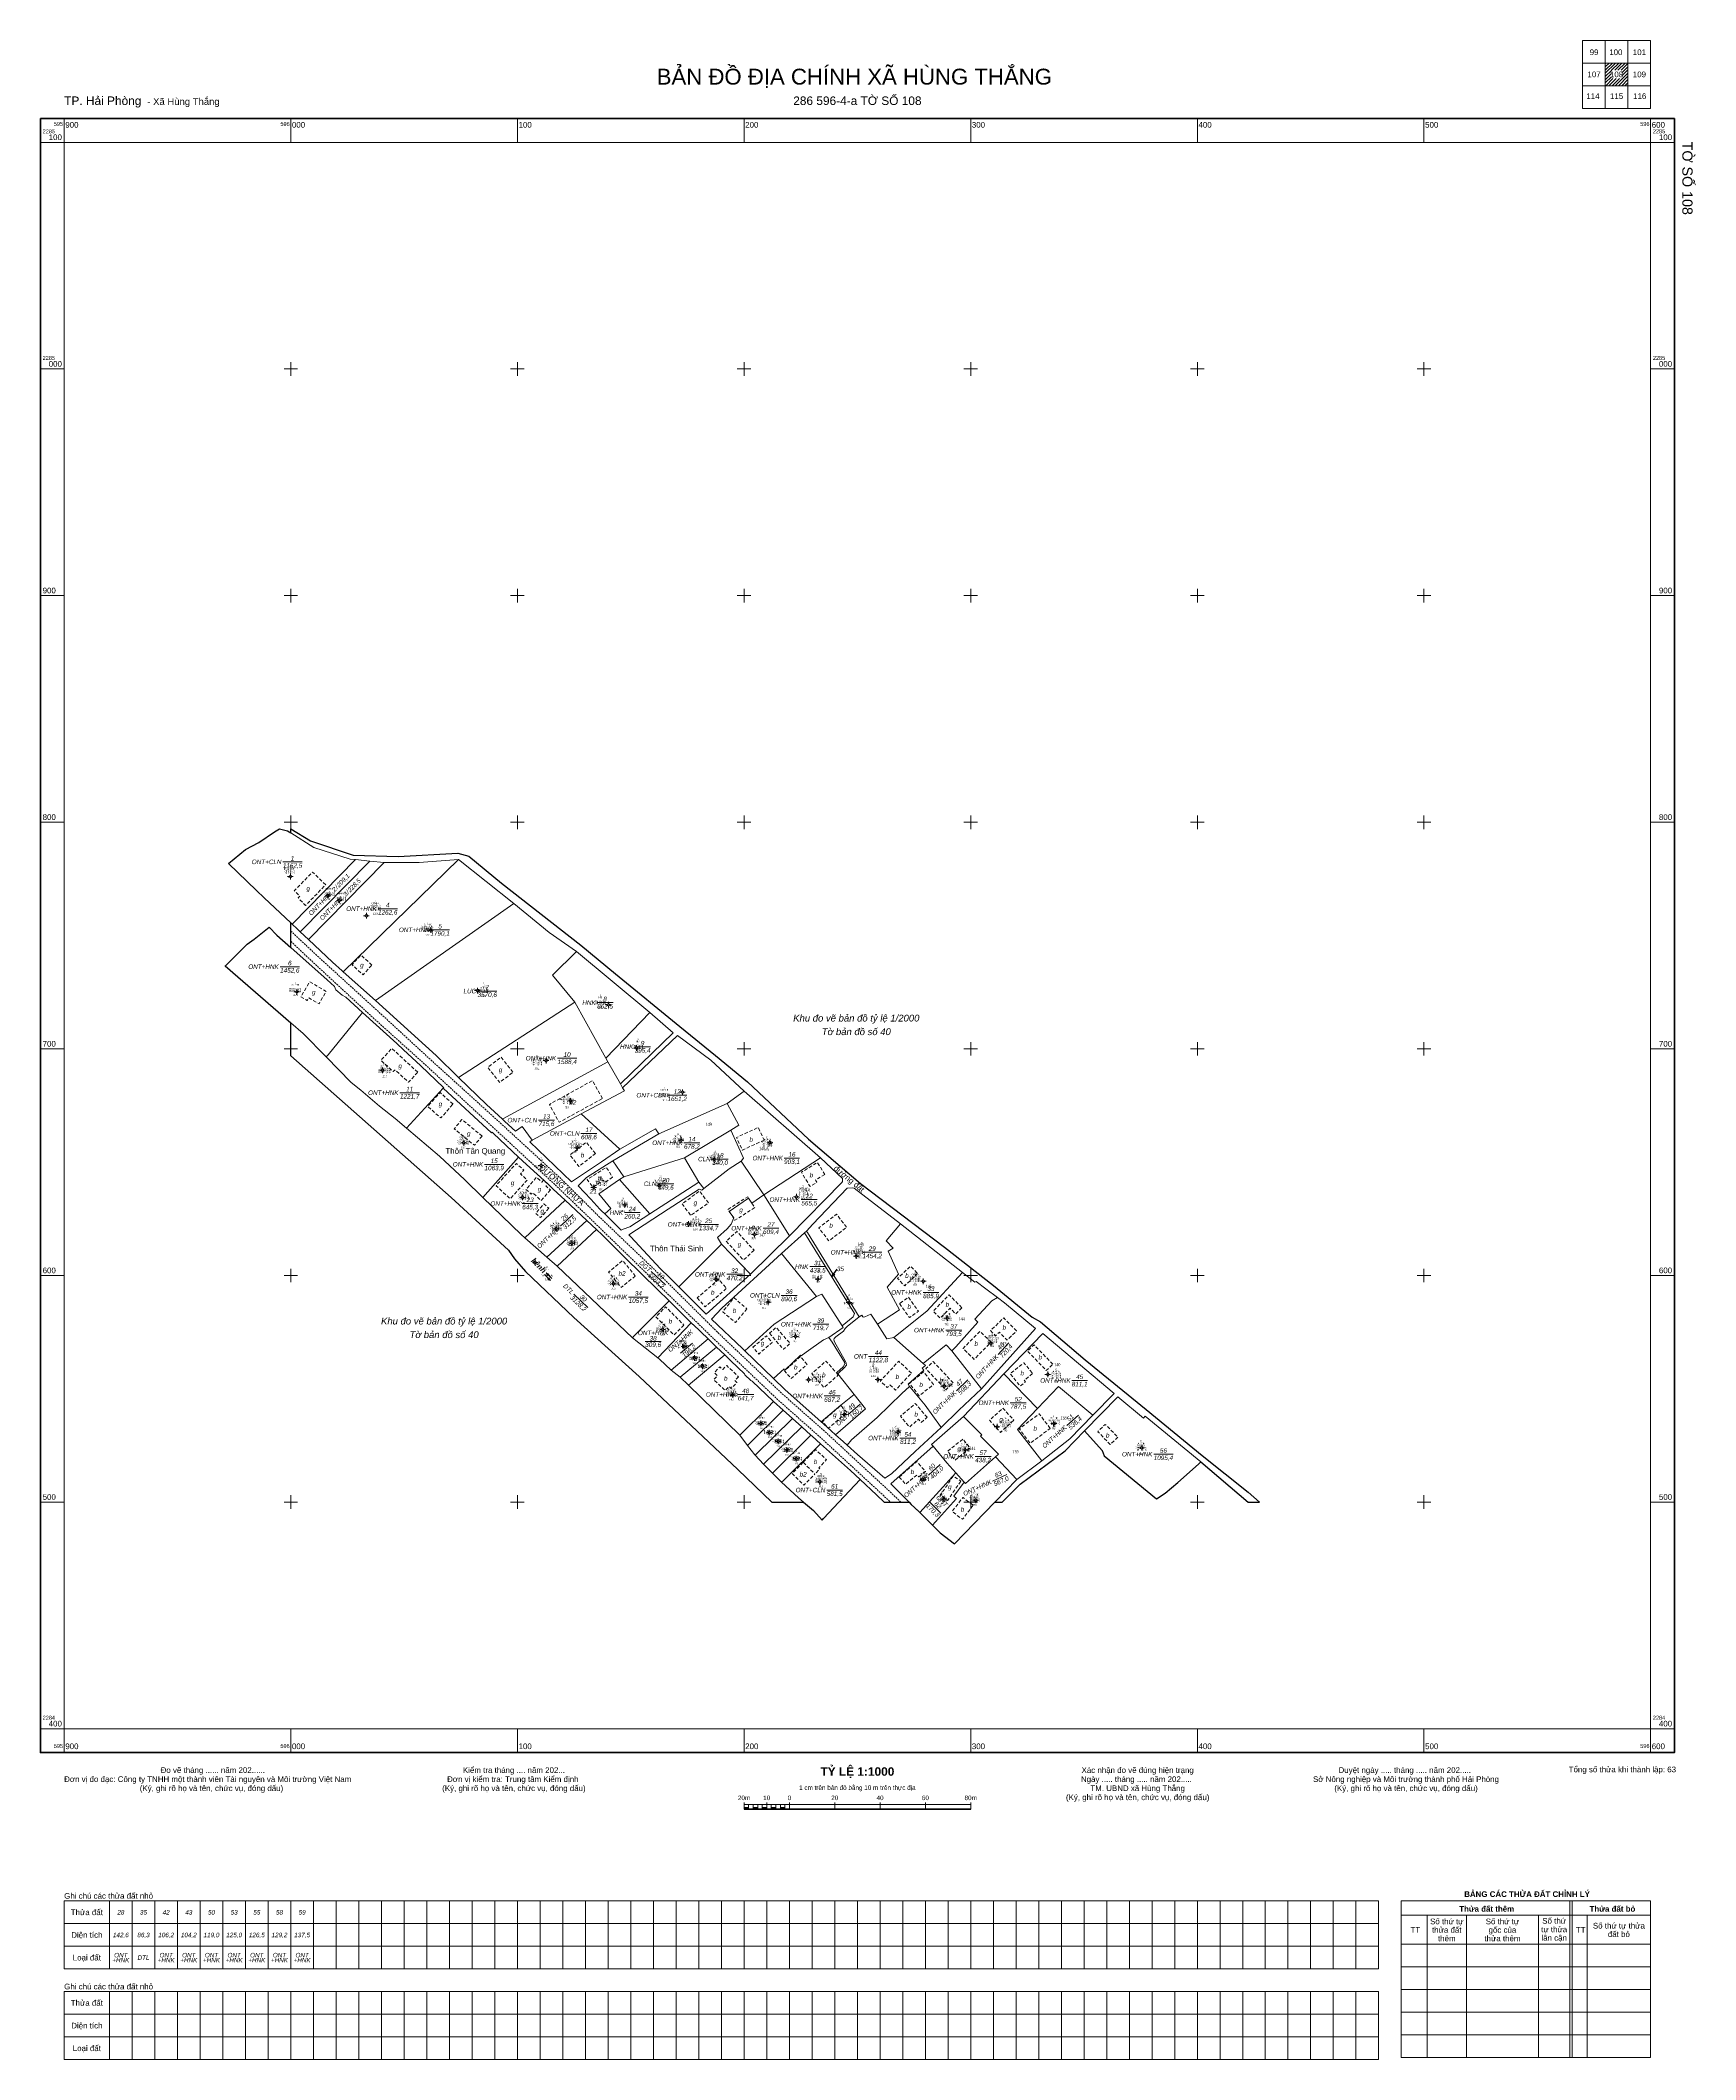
# Model space of a CAD drawing. Header units: metres. Extents: x 595890 to 596620, y 2284254 to 2285145.
import ezdxf
from ezdxf.enums import TextEntityAlignment as Align

# ---------------------------------------------------------------- set-up
doc = ezdxf.new("R2010")
doc.units = ezdxf.units.M
doc.header["$MEASUREMENT"] = 0
for name, pattern in [('DGN Style 2', [4.326197, 2.595718, -1.730479]), ('LongDuong25', [2.3, 1.5, -0.8]), ('{Tuong nha}', [2.3, 1.5, -0.8])]:
    doc.linetypes.add(name, pattern=pattern)
for name, color, linetype, lineweight in [('Level 1', 7, 'Continuous', 0), ('Level 10', 7, 'Continuous', 0), ('Level 11', 7, 'Continuous', 0), ('Level 13', 7, 'Continuous', 0), ('Level 14', 7, 'Continuous', 0), ('Level 15', 7, 'Continuous', 0), ('Level 2', 7, 'Continuous', 0), ('Level 22', 7, 'Continuous', 0), ('Level 23', 7, 'Continuous', 0), ('Level 28', 7, 'Continuous', 0), ('Level 32', 7, 'Continuous', 0), ('Level 35', 7, 'Continuous', 0), ('Level 39', 7, 'Continuous', 0), ('Level 4', 7, 'Continuous', 0), ('Level 42', 7, 'Continuous', 0), ('Level 48', 7, 'Continuous', 0), ('Level 53', 7, 'Continuous', 0), ('Level 62', 7, 'Continuous', 0), ('Level 63', 7, 'Continuous', 0), ('Level 9', 7, 'Continuous', 0)]:
    doc.layers.add(name, color=color, linetype=linetype, lineweight=lineweight)
doc.styles.add('Style-Arial', font='arial.ttf')
doc.styles.add('Style-Arial IF', font='ariali.ttf')
doc.styles.add('Style-ENGINEERING', font='ENGINEERING.shx')
doc.styles.add('Style-Times New Roman', font='times.ttf')
doc.styles.add('Style-Times New Roman IF', font='timesbi.ttf')
doc.dimstyles.get("Standard").update_dxf_attribs({"dimtxt": 0.18, "dimasz": 0.18, "dimexe": 0.18, "dimexo": 0.0625, "dimgap": 0.09, "dimtad": 0, "dimtih": 1, "dimtoh": 1, "dimdec": 4, "dimzin": 0, "dimdsep": 46, "dimtxsty": 'Standard', "dimcen": 0.09, "dimadec": 0, "dimazin": 0, "dimtfac": 1, "dimtdec": 4, "dimtofl": 0, "dimtmove": 0, "dimatfit": 3, "dimfxl": 1, "dimtolj": 1, "dimtzin": 0, "dimarcsym": 0})

# ---------------------------------------------------------------- blocks, each defined once
blk = doc.blocks.new('*U8')
at = {"layer": 'Level 14', "color": 7, "linetype": '{Tuong nha}', "lineweight": 0}
blk.add_line((2.8615, -1.799), (5.79362, 0.637715), dxfattribs=at)
at = {"layer": 'Level 14', "color": 7, "linetype": '{Tuong nha}', "lineweight": 0, "flags": 128}
for points in [[(-5.7945, -1.841), (1.8835, 5.016), (5.79362, 0.637715)], [(-5.7945, -1.841), (-2.9655, -5.016), (2.080196, -0.923934), (2.8615, -1.799)]]:
    blk.add_lwpolyline(points, dxfattribs=at)
blk = doc.blocks.new('1c')
at = {"layer": 'Level 48', "color": 7, "linetype": 'Continuous', "lineweight": 0, "insert": (0, 2.500002), "char_height": 2.999999, "attachment_point": 5, "line_spacing_factor": 1.200001, "style": 'Style-Arial IF'}
blk.add_mtext('Khu đo vẽ bản đồ tỷ lệ 1/2000\\PTờ bản đồ số 40', dxfattribs=at)
blk = doc.blocks.new('dn')
at = {"layer": 'Level 28', "color": 250, "linetype": 'Continuous', "lineweight": 0, "style": 'Style-Arial'}
blk.add_text('ĐƯỜNG NHỰA', height=5, rotation=287.4583, dxfattribs=at).set_placement((0, 0), align=Align.MIDDLE_CENTER)
blk = doc.blocks.new('TV10')
at = {"layer": 'Level 63', "color": 7, "linetype": 'Continuous', "lineweight": 0}
for p, q in [((-5, 4.709504), (-4.709504, 5)), ((-5, 3.29529), (-3.29529, 5)), ((-5, 1.881077), (-1.881077, 5)), ((-5, 0.466863), (-0.466863, 5)), ((-5, -0.94735), (-2.312427, 1.740223)), ((-5, -2.361564), (-2.312427, 0.326009)), ((-2.241474, 1.811176), (0.94735, 5)), ((-0.82726, 1.811176), (2.361564, 5)), ((-0.567368, -5), (5, 0.567368)), ((0.586953, 1.811176), (3.775777, 5)), ((2.001167, 1.811176), (5, 4.810009)), ((2.312427, 0.708223), (5, 3.395795)), ((2.312427, -0.705991), (5, 1.981582)), ((-5, -3.775777), (-2.312427, -1.088204)), ((-4.810009, -5), (-1.621185, -1.811176)), ((-3.395795, -5), (-0.206971, -1.811176)), ((-1.981582, -5), (1.207242, -1.811176)), ((0.846845, -5), (5, -0.846845)), ((2.261059, -5), (5, -2.261059)), ((3.675272, -5), (5, -3.675272))]:
    blk.add_line(p, q, dxfattribs=at)
blk = doc.blocks.new('B_CDC')
at = {"layer": 'Level 63', "color": 7, "linetype": 'Continuous', "lineweight": 0}
for p, q in [((150, 150), (-150, 150)), ((-150, -150), (-150, 150)), ((-50, -150), (-50, 150)), ((50, -150), (50, 150)), ((150, -150), (150, 150)), ((150, 50), (-150, 50)), ((150, -50), (-150, -50)), ((150, -150), (-150, -150))]:
    blk.add_line(p, q, dxfattribs=at)
at = {"layer": 'Level 63', "color": 7, "linetype": 'Continuous', "lineweight": 0, "xscale": 10, "yscale": 10, "zscale": 10}
blk.add_blockref('TV10', (0, 0), dxfattribs=at)
blk = doc.blocks.new('N_THUA')
at = {"layer": 'Level 13', "color": 7, "linetype": 'Continuous', "lineweight": 0}
blk.add_line((0.930172, 0), (9.520172, 0), dxfattribs=at)
at = {"layer": 'Level 13', "color": 7, "linetype": 'Continuous', "lineweight": 0, "style": 'Style-Arial IF'}
blk.add_text('1', height=2, dxfattribs=at).set_placement((5.225172, 1.6), align=Align.MIDDLE_CENTER)
at = {"layer": 'Level 2', "color": 7, "linetype": 'Continuous', "lineweight": 0, "style": 'Style-Arial IF'}
blk.add_text('ONT+CLN', height=2, dxfattribs=at).set_placement((0.330172, 0), align=Align.MIDDLE_RIGHT)
at = {"layer": 'Level 4', "color": 7, "linetype": 'Continuous', "lineweight": 0, "style": 'Style-Arial IF'}
blk.add_text('1162,5', height=2, dxfattribs=at).set_placement((5.225172, -1.6), align=Align.MIDDLE_CENTER)
blk = doc.blocks.new('N_THUA_1')
at = {"layer": 'Level 13', "color": 7, "linetype": 'Continuous', "lineweight": 0, "style": 'Style-Arial IF'}
blk.add_text('2', height=2, rotation=45.450931, dxfattribs=at).set_placement((2.701155, 2.74401), align=Align.MIDDLE_RIGHT)
blk.add_text('/', height=2, rotation=45.450931, dxfattribs=at).set_placement((3.104178, 3.153428), align=Align.MIDDLE_CENTER)
at = {"layer": 'Level 2', "color": 7, "linetype": 'Continuous', "lineweight": 0, "style": 'Style-Arial IF'}
blk.add_text('ONT+HNK ', height=2, rotation=45.450931, dxfattribs=at).set_placement((1.201254, 1.220313), align=Align.MIDDLE_RIGHT)
at = {"layer": 'Level 4', "color": 7, "linetype": 'Continuous', "lineweight": 0, "style": 'Style-Arial IF'}
blk.add_text('209,1', height=2, rotation=45.450931, dxfattribs=at).set_placement((3.507201, 3.562845), align=Align.MIDDLE_LEFT)
blk = doc.blocks.new('N_THUA_2')
at = {"layer": 'Level 13', "color": 7, "linetype": 'Continuous', "lineweight": 0, "style": 'Style-Arial IF'}
blk.add_text('3', height=2, rotation=45.450774, dxfattribs=at).set_placement((2.605046, 2.646362), align=Align.MIDDLE_RIGHT)
blk.add_text('/', height=2, rotation=45.450774, dxfattribs=at).set_placement((3.00807, 3.055778), align=Align.MIDDLE_CENTER)
at = {"layer": 'Level 2', "color": 7, "linetype": 'Continuous', "lineweight": 0, "style": 'Style-Arial IF'}
blk.add_text('ONT+HNK ', height=2, rotation=45.450774, dxfattribs=at).set_placement((1.114962, 1.132645), align=Align.MIDDLE_RIGHT)
at = {"layer": 'Level 4', "color": 7, "linetype": 'Continuous', "lineweight": 0, "style": 'Style-Arial IF'}
blk.add_text('228,5', height=2, rotation=45.450774, dxfattribs=at).set_placement((3.411094, 3.465195), align=Align.MIDDLE_LEFT)
blk = doc.blocks.new('N_THUA_3')
at = {"layer": 'Level 13', "color": 7, "linetype": 'Continuous', "lineweight": 0}
blk.add_line((1.125046, 0), (9.700046, 0), dxfattribs=at)
at = {"layer": 'Level 13', "color": 7, "linetype": 'Continuous', "lineweight": 0, "style": 'Style-Arial IF'}
blk.add_text('4', height=2, dxfattribs=at).set_placement((5.412546, 1.6), align=Align.MIDDLE_CENTER)
at = {"layer": 'Level 2', "color": 7, "linetype": 'Continuous', "lineweight": 0, "style": 'Style-Arial IF'}
blk.add_text('ONT+HNK', height=2, dxfattribs=at).set_placement((0.525046, 0), align=Align.MIDDLE_RIGHT)
at = {"layer": 'Level 4', "color": 7, "linetype": 'Continuous', "lineweight": 0, "style": 'Style-Arial IF'}
blk.add_text('1262,6', height=2, dxfattribs=at).set_placement((5.412546, -1.6), align=Align.MIDDLE_CENTER)
blk = doc.blocks.new('N_THUA_4')
at = {"layer": 'Level 13', "color": 7, "linetype": 'Continuous', "lineweight": 0}
blk.add_line((1.330688, 0), (9.658688, 0), dxfattribs=at)
at = {"layer": 'Level 13', "color": 7, "linetype": 'Continuous', "lineweight": 0, "style": 'Style-Arial IF'}
blk.add_text('5', height=2, dxfattribs=at).set_placement((5.494688, 1.6), align=Align.MIDDLE_CENTER)
at = {"layer": 'Level 2', "color": 7, "linetype": 'Continuous', "lineweight": 0, "style": 'Style-Arial IF'}
blk.add_text('ONT+HNK', height=2, dxfattribs=at).set_placement((0.730688, 0), align=Align.MIDDLE_RIGHT)
at = {"layer": 'Level 4', "color": 7, "linetype": 'Continuous', "lineweight": 0, "style": 'Style-Arial IF'}
blk.add_text('1790,1', height=2, dxfattribs=at).set_placement((5.494688, -1.6), align=Align.MIDDLE_CENTER)
blk = doc.blocks.new('N_THUA_5')
at = {"layer": 'Level 13', "color": 7, "linetype": 'Continuous', "lineweight": 0}
blk.add_line((1.140988, 0), (9.716988, 0), dxfattribs=at)
at = {"layer": 'Level 13', "color": 7, "linetype": 'Continuous', "lineweight": 0, "style": 'Style-Arial IF'}
blk.add_text('6', height=2, dxfattribs=at).set_placement((5.428988, 1.6), align=Align.MIDDLE_CENTER)
at = {"layer": 'Level 2', "color": 7, "linetype": 'Continuous', "lineweight": 0, "style": 'Style-Arial IF'}
blk.add_text('ONT+HNK', height=2, dxfattribs=at).set_placement((0.540988, 0), align=Align.MIDDLE_RIGHT)
at = {"layer": 'Level 4', "color": 7, "linetype": 'Continuous', "lineweight": 0, "style": 'Style-Arial IF'}
blk.add_text('1452,6', height=2, dxfattribs=at).set_placement((5.428988, -1.6), align=Align.MIDDLE_CENTER)
blk = doc.blocks.new('N_THUA_6')
at = {"layer": 'Level 13', "color": 7, "linetype": 'Continuous', "lineweight": 0}
blk.add_line((-2.753281, 0), (5.822719, 0), dxfattribs=at)
at = {"layer": 'Level 13', "color": 7, "linetype": 'Continuous', "lineweight": 0, "style": 'Style-Arial IF'}
blk.add_text('7', height=2, dxfattribs=at).set_placement((1.534719, 1.6), align=Align.MIDDLE_CENTER)
at = {"layer": 'Level 2', "color": 7, "linetype": 'Continuous', "lineweight": 0, "style": 'Style-Arial IF'}
blk.add_text('LUC', height=2, dxfattribs=at).set_placement((-3.353281, 0), align=Align.MIDDLE_RIGHT)
at = {"layer": 'Level 4', "color": 7, "linetype": 'Continuous', "lineweight": 0, "style": 'Style-Arial IF'}
blk.add_text('3570,6', height=2, dxfattribs=at).set_placement((1.534719, -1.6), align=Align.MIDDLE_CENTER)
blk = doc.blocks.new('N_THUA_7')
at = {"layer": 'Level 13', "color": 7, "linetype": 'Continuous', "lineweight": 0}
blk.add_line((-1.446949, 0), (5.589051, 0), dxfattribs=at)
at = {"layer": 'Level 13', "color": 7, "linetype": 'Continuous', "lineweight": 0, "style": 'Style-Arial IF'}
blk.add_text('8', height=2, dxfattribs=at).set_placement((2.071051, 1.6), align=Align.MIDDLE_CENTER)
at = {"layer": 'Level 2', "color": 7, "linetype": 'Continuous', "lineweight": 0, "style": 'Style-Arial IF'}
blk.add_text('HNK', height=2, dxfattribs=at).set_placement((-2.046949, 0), align=Align.MIDDLE_RIGHT)
at = {"layer": 'Level 4', "color": 7, "linetype": 'Continuous', "lineweight": 0, "style": 'Style-Arial IF'}
blk.add_text('862,5', height=2, dxfattribs=at).set_placement((2.071051, -1.6), align=Align.MIDDLE_CENTER)
blk = doc.blocks.new('N_THUA_8')
at = {"layer": 'Level 13', "color": 7, "linetype": 'Continuous', "lineweight": 0}
blk.add_line((-1.396154, 0), (5.560846, 0), dxfattribs=at)
at = {"layer": 'Level 13', "color": 7, "linetype": 'Continuous', "lineweight": 0, "style": 'Style-Arial IF'}
blk.add_text('9', height=2, dxfattribs=at).set_placement((2.082346, 1.6), align=Align.MIDDLE_CENTER)
at = {"layer": 'Level 2', "color": 7, "linetype": 'Continuous', "lineweight": 0, "style": 'Style-Arial IF'}
blk.add_text('HNK', height=2, dxfattribs=at).set_placement((-1.996154, 0), align=Align.MIDDLE_RIGHT)
at = {"layer": 'Level 4', "color": 7, "linetype": 'Continuous', "lineweight": 0, "style": 'Style-Arial IF'}
blk.add_text('395,4', height=2, dxfattribs=at).set_placement((2.082346, -1.6), align=Align.MIDDLE_CENTER)
blk = doc.blocks.new('N_THUA_9')
at = {"layer": 'Level 13', "color": 7, "linetype": 'Continuous', "lineweight": 0}
blk.add_line((1.575778, 0), (10.085778, 0), dxfattribs=at)
at = {"layer": 'Level 13', "color": 7, "linetype": 'Continuous', "lineweight": 0, "style": 'Style-Arial IF'}
blk.add_text('10', height=2, dxfattribs=at).set_placement((5.830778, 1.6), align=Align.MIDDLE_CENTER)
at = {"layer": 'Level 2', "color": 7, "linetype": 'Continuous', "lineweight": 0, "style": 'Style-Arial IF'}
blk.add_text('ONT+HNK', height=2, dxfattribs=at).set_placement((0.975778, 0), align=Align.MIDDLE_RIGHT)
at = {"layer": 'Level 4', "color": 7, "linetype": 'Continuous', "lineweight": 0, "style": 'Style-Arial IF'}
blk.add_text('1588,4', height=2, dxfattribs=at).set_placement((5.830778, -1.6), align=Align.MIDDLE_CENTER)
blk = doc.blocks.new('N_THUA_10')
at = {"layer": 'Level 13', "color": 7, "linetype": 'Continuous', "lineweight": 0}
blk.add_line((1.407854, 0), (10.061854, 0), dxfattribs=at)
at = {"layer": 'Level 13', "color": 7, "linetype": 'Continuous', "lineweight": 0, "style": 'Style-Arial IF'}
blk.add_text('11', height=2, dxfattribs=at).set_placement((5.734854, 1.6), align=Align.MIDDLE_CENTER)
at = {"layer": 'Level 2', "color": 7, "linetype": 'Continuous', "lineweight": 0, "style": 'Style-Arial IF'}
blk.add_text('ONT+HNK', height=2, dxfattribs=at).set_placement((0.807854, 0), align=Align.MIDDLE_RIGHT)
at = {"layer": 'Level 4', "color": 7, "linetype": 'Continuous', "lineweight": 0, "style": 'Style-Arial IF'}
blk.add_text('1221,7', height=2, dxfattribs=at).set_placement((5.734854, -1.6), align=Align.MIDDLE_CENTER)
blk = doc.blocks.new('N_THUA_11')
at = {"layer": 'Level 13', "color": 7, "linetype": 'Continuous', "lineweight": 0}
blk.add_line((1.39619, 0), (9.95719, 0), dxfattribs=at)
at = {"layer": 'Level 13', "color": 7, "linetype": 'Continuous', "lineweight": 0, "style": 'Style-Arial IF'}
blk.add_text('12', height=2, dxfattribs=at).set_placement((5.67669, 1.6), align=Align.MIDDLE_CENTER)
at = {"layer": 'Level 2', "color": 7, "linetype": 'Continuous', "lineweight": 0, "style": 'Style-Arial IF'}
blk.add_text('ONT+CLN', height=2, dxfattribs=at).set_placement((0.79619, 0), align=Align.MIDDLE_RIGHT)
at = {"layer": 'Level 4', "color": 7, "linetype": 'Continuous', "lineweight": 0, "style": 'Style-Arial IF'}
blk.add_text('1651,2', height=2, dxfattribs=at).set_placement((5.67669, -1.6), align=Align.MIDDLE_CENTER)
blk = doc.blocks.new('N_THUA_12')
at = {"layer": 'Level 13', "color": 7, "linetype": 'Continuous', "lineweight": 0}
blk.add_line((2.547495, 0), (9.570495, 0), dxfattribs=at)
at = {"layer": 'Level 13', "color": 7, "linetype": 'Continuous', "lineweight": 0, "style": 'Style-Arial IF'}
blk.add_text('13', height=2, dxfattribs=at).set_placement((6.058995, 1.6), align=Align.MIDDLE_CENTER)
at = {"layer": 'Level 2', "color": 7, "linetype": 'Continuous', "lineweight": 0, "style": 'Style-Arial IF'}
blk.add_text('ONT+CLN', height=2, dxfattribs=at).set_placement((1.947495, 0), align=Align.MIDDLE_RIGHT)
at = {"layer": 'Level 4', "color": 7, "linetype": 'Continuous', "lineweight": 0, "style": 'Style-Arial IF'}
blk.add_text('715,6', height=2, dxfattribs=at).set_placement((6.058995, -1.6), align=Align.MIDDLE_CENTER)
blk = doc.blocks.new('N_THUA_13')
at = {"layer": 'Level 13', "color": 7, "linetype": 'Continuous', "lineweight": 0}
blk.add_line((2.689558, 0), (9.696558, 0), dxfattribs=at)
at = {"layer": 'Level 13', "color": 7, "linetype": 'Continuous', "lineweight": 0, "style": 'Style-Arial IF'}
blk.add_text('14', height=2, dxfattribs=at).set_placement((6.193058, 1.6), align=Align.MIDDLE_CENTER)
at = {"layer": 'Level 2', "color": 7, "linetype": 'Continuous', "lineweight": 0, "style": 'Style-Arial IF'}
blk.add_text('ONT+HNK', height=2, dxfattribs=at).set_placement((2.089558, 0), align=Align.MIDDLE_RIGHT)
at = {"layer": 'Level 4', "color": 7, "linetype": 'Continuous', "lineweight": 0, "style": 'Style-Arial IF'}
blk.add_text('678,2', height=2, dxfattribs=at).set_placement((6.193058, -1.6), align=Align.MIDDLE_CENTER)
blk = doc.blocks.new('N_THUA_14')
at = {"layer": 'Level 13', "color": 7, "linetype": 'Continuous', "lineweight": 0}
blk.add_line((1.565746, 0), (10.095746, 0), dxfattribs=at)
at = {"layer": 'Level 13', "color": 7, "linetype": 'Continuous', "lineweight": 0, "style": 'Style-Arial IF'}
blk.add_text('15', height=2, dxfattribs=at).set_placement((5.830746, 1.6), align=Align.MIDDLE_CENTER)
at = {"layer": 'Level 2', "color": 7, "linetype": 'Continuous', "lineweight": 0, "style": 'Style-Arial IF'}
blk.add_text('ONT+HNK', height=2, dxfattribs=at).set_placement((0.965746, 0), align=Align.MIDDLE_RIGHT)
at = {"layer": 'Level 4', "color": 7, "linetype": 'Continuous', "lineweight": 0, "style": 'Style-Arial IF'}
blk.add_text('1063,9', height=2, dxfattribs=at).set_placement((5.830746, -1.6), align=Align.MIDDLE_CENTER)
blk = doc.blocks.new('N_THUA_15')
at = {"layer": 'Level 13', "color": 7, "linetype": 'Continuous', "lineweight": 0}
blk.add_line((2.8802, 0), (9.6552, 0), dxfattribs=at)
at = {"layer": 'Level 13', "color": 7, "linetype": 'Continuous', "lineweight": 0, "style": 'Style-Arial IF'}
blk.add_text('16', height=2, dxfattribs=at).set_placement((6.2677, 1.6), align=Align.MIDDLE_CENTER)
at = {"layer": 'Level 2', "color": 7, "linetype": 'Continuous', "lineweight": 0, "style": 'Style-Arial IF'}
blk.add_text('ONT+HNK', height=2, dxfattribs=at).set_placement((2.2802, 0), align=Align.MIDDLE_RIGHT)
at = {"layer": 'Level 4', "color": 7, "linetype": 'Continuous', "lineweight": 0, "style": 'Style-Arial IF'}
blk.add_text('903,1', height=2, dxfattribs=at).set_placement((6.2677, -1.6), align=Align.MIDDLE_CENTER)
blk = doc.blocks.new('N_THUA_16')
at = {"layer": 'Level 13', "color": 7, "linetype": 'Continuous', "lineweight": 0}
blk.add_line((2.5754, 0), (9.5974, 0), dxfattribs=at)
at = {"layer": 'Level 13', "color": 7, "linetype": 'Continuous', "lineweight": 0, "style": 'Style-Arial IF'}
blk.add_text('17', height=2, dxfattribs=at).set_placement((6.0864, 1.6), align=Align.MIDDLE_CENTER)
at = {"layer": 'Level 2', "color": 7, "linetype": 'Continuous', "lineweight": 0, "style": 'Style-Arial IF'}
blk.add_text('ONT+CLN', height=2, dxfattribs=at).set_placement((1.9754, 0), align=Align.MIDDLE_RIGHT)
at = {"layer": 'Level 4', "color": 7, "linetype": 'Continuous', "lineweight": 0, "style": 'Style-Arial IF'}
blk.add_text('608,6', height=2, dxfattribs=at).set_placement((6.0864, -1.6), align=Align.MIDDLE_CENTER)
blk = doc.blocks.new('N_THUA_17')
at = {"layer": 'Level 13', "color": 7, "linetype": 'Continuous', "lineweight": 0}
blk.add_line((-1.186357, 0), (5.830643, 0), dxfattribs=at)
at = {"layer": 'Level 13', "color": 7, "linetype": 'Continuous', "lineweight": 0, "style": 'Style-Arial IF'}
blk.add_text('18', height=2, dxfattribs=at).set_placement((2.322143, 1.6), align=Align.MIDDLE_CENTER)
at = {"layer": 'Level 2', "color": 7, "linetype": 'Continuous', "lineweight": 0, "style": 'Style-Arial IF'}
blk.add_text('CLN', height=2, dxfattribs=at).set_placement((-1.786357, 0), align=Align.MIDDLE_RIGHT)
at = {"layer": 'Level 4', "color": 7, "linetype": 'Continuous', "lineweight": 0, "style": 'Style-Arial IF'}
blk.add_text('340,0', height=2, dxfattribs=at).set_placement((2.322143, -1.6), align=Align.MIDDLE_CENTER)
blk = doc.blocks.new('N_THUA_18')
at = {"layer": 'Level 13', "color": 7, "linetype": 'Continuous', "lineweight": 0}
blk.add_line((-1.910664, 0.894551), (5.842642, -2.735459), dxfattribs=at)
at = {"layer": 'Level 13', "color": 7, "linetype": 'Continuous', "lineweight": 0, "style": 'Style-Arial IF'}
blk.add_text('19', height=2, rotation=334.911542, dxfattribs=at).set_placement((2.644417, 0.528593), align=Align.MIDDLE_CENTER)
at = {"layer": 'Level 2', "color": 7, "linetype": 'Continuous', "lineweight": 0, "style": 'Style-Arial IF'}
blk.add_text('DGT', height=2, rotation=334.911542, dxfattribs=at).set_placement((-2.454056, 1.148961), align=Align.MIDDLE_RIGHT)
at = {"layer": 'Level 4', "color": 7, "linetype": 'Continuous', "lineweight": 0, "style": 'Style-Arial IF'}
blk.add_text('5564,2', height=2, rotation=334.911542, dxfattribs=at).set_placement((1.287562, -2.369501), align=Align.MIDDLE_CENTER)
blk = doc.blocks.new('N_THUA_19')
at = {"layer": 'Level 13', "color": 7, "linetype": 'Continuous', "lineweight": 0}
blk.add_line((-1.18988, 0), (5.83312, 0), dxfattribs=at)
at = {"layer": 'Level 13', "color": 7, "linetype": 'Continuous', "lineweight": 0, "style": 'Style-Arial IF'}
blk.add_text('20', height=2, dxfattribs=at).set_placement((2.32162, 1.6), align=Align.MIDDLE_CENTER)
at = {"layer": 'Level 2', "color": 7, "linetype": 'Continuous', "lineweight": 0, "style": 'Style-Arial IF'}
blk.add_text('CLN', height=2, dxfattribs=at).set_placement((-1.78988, 0), align=Align.MIDDLE_RIGHT)
at = {"layer": 'Level 4', "color": 7, "linetype": 'Continuous', "lineweight": 0, "style": 'Style-Arial IF'}
blk.add_text('449,6', height=2, dxfattribs=at).set_placement((2.32162, -1.6), align=Align.MIDDLE_CENTER)
blk = doc.blocks.new('N_THUA_20')
at = {"layer": 'Level 13', "color": 7, "linetype": 'Continuous', "lineweight": 0}
blk.add_line((2.68049, 0), (9.71649, 0), dxfattribs=at)
at = {"layer": 'Level 13', "color": 7, "linetype": 'Continuous', "lineweight": 0, "style": 'Style-Arial IF'}
blk.add_text('22', height=2, dxfattribs=at).set_placement((6.19849, 1.6), align=Align.MIDDLE_CENTER)
at = {"layer": 'Level 2', "color": 7, "linetype": 'Continuous', "lineweight": 0, "style": 'Style-Arial IF'}
blk.add_text('ONT+HNK', height=2, dxfattribs=at).set_placement((2.08049, 0), align=Align.MIDDLE_RIGHT)
at = {"layer": 'Level 4', "color": 7, "linetype": 'Continuous', "lineweight": 0, "style": 'Style-Arial IF'}
blk.add_text('565,5', height=2, dxfattribs=at).set_placement((6.19849, -1.6), align=Align.MIDDLE_CENTER)
blk = doc.blocks.new('N_THUA_21')
at = {"layer": 'Level 13', "color": 7, "linetype": 'Continuous', "lineweight": 0}
blk.add_line((2.709039, 0), (9.702039, 0), dxfattribs=at)
at = {"layer": 'Level 13', "color": 7, "linetype": 'Continuous', "lineweight": 0, "style": 'Style-Arial IF'}
blk.add_text('23', height=2, dxfattribs=at).set_placement((6.205539, 1.6), align=Align.MIDDLE_CENTER)
at = {"layer": 'Level 2', "color": 7, "linetype": 'Continuous', "lineweight": 0, "style": 'Style-Arial IF'}
blk.add_text('ONT+HNK', height=2, dxfattribs=at).set_placement((2.109039, 0), align=Align.MIDDLE_RIGHT)
at = {"layer": 'Level 4', "color": 7, "linetype": 'Continuous', "lineweight": 0, "style": 'Style-Arial IF'}
blk.add_text('645,3', height=2, dxfattribs=at).set_placement((6.205539, -1.6), align=Align.MIDDLE_CENTER)
blk = doc.blocks.new('N_THUA_22')
at = {"layer": 'Level 13', "color": 7, "linetype": 'Continuous', "lineweight": 0}
blk.add_line((-1.054496, 0), (5.952504, 0), dxfattribs=at)
at = {"layer": 'Level 13', "color": 7, "linetype": 'Continuous', "lineweight": 0, "style": 'Style-Arial IF'}
blk.add_text('24', height=2, dxfattribs=at).set_placement((2.449004, 1.6), align=Align.MIDDLE_CENTER)
at = {"layer": 'Level 2', "color": 7, "linetype": 'Continuous', "lineweight": 0, "style": 'Style-Arial IF'}
blk.add_text('HNK', height=2, dxfattribs=at).set_placement((-1.654496, 0), align=Align.MIDDLE_RIGHT)
at = {"layer": 'Level 4', "color": 7, "linetype": 'Continuous', "lineweight": 0, "style": 'Style-Arial IF'}
blk.add_text('260,2', height=2, dxfattribs=at).set_placement((2.449004, -1.6), align=Align.MIDDLE_CENTER)
blk = doc.blocks.new('N_THUA_23')
at = {"layer": 'Level 13', "color": 7, "linetype": 'Continuous', "lineweight": 0}
blk.add_line((1.33409, 0), (9.98809, 0), dxfattribs=at)
at = {"layer": 'Level 13', "color": 7, "linetype": 'Continuous', "lineweight": 0, "style": 'Style-Arial IF'}
blk.add_text('25', height=2, dxfattribs=at).set_placement((5.66109, 1.6), align=Align.MIDDLE_CENTER)
at = {"layer": 'Level 2', "color": 7, "linetype": 'Continuous', "lineweight": 0, "style": 'Style-Arial IF'}
blk.add_text('ONT+CLN', height=2, dxfattribs=at).set_placement((0.73409, 0), align=Align.MIDDLE_RIGHT)
at = {"layer": 'Level 4', "color": 7, "linetype": 'Continuous', "lineweight": 0, "style": 'Style-Arial IF'}
blk.add_text('1334,7', height=2, dxfattribs=at).set_placement((5.66109, -1.6), align=Align.MIDDLE_CENTER)
blk = doc.blocks.new('N_THUA_24')
at = {"layer": 'Level 13', "color": 7, "linetype": 'Continuous', "lineweight": 0}
blk.add_line((1.965538, 1.826938), (7.119858, 6.617801), dxfattribs=at)
at = {"layer": 'Level 13', "color": 7, "linetype": 'Continuous', "lineweight": 0, "style": 'Style-Arial IF'}
blk.add_text('26', height=2, rotation=42.906998, dxfattribs=at).set_placement((3.453401, 5.394305), align=Align.MIDDLE_CENTER)
at = {"layer": 'Level 2', "color": 7, "linetype": 'Continuous', "lineweight": 0, "style": 'Style-Arial IF'}
blk.add_text('ONT+HNK', height=2, rotation=42.906998, dxfattribs=at).set_placement((1.526062, 1.418452), align=Align.MIDDLE_RIGHT)
at = {"layer": 'Level 4', "color": 7, "linetype": 'Continuous', "lineweight": 0, "style": 'Style-Arial IF'}
blk.add_text('312,5', height=2, rotation=42.906998, dxfattribs=at).set_placement((5.631994, 3.050434), align=Align.MIDDLE_CENTER)
blk = doc.blocks.new('N_THUA_25')
at = {"layer": 'Level 13', "color": 7, "linetype": 'Continuous', "lineweight": 0}
blk.add_line((2.762978, 0), (9.719978, 0), dxfattribs=at)
at = {"layer": 'Level 13', "color": 7, "linetype": 'Continuous', "lineweight": 0, "style": 'Style-Arial IF'}
blk.add_text('27', height=2, dxfattribs=at).set_placement((6.241478, 1.6), align=Align.MIDDLE_CENTER)
at = {"layer": 'Level 2', "color": 7, "linetype": 'Continuous', "lineweight": 0, "style": 'Style-Arial IF'}
blk.add_text('ONT+HNK', height=2, dxfattribs=at).set_placement((2.162978, 0), align=Align.MIDDLE_RIGHT)
at = {"layer": 'Level 4', "color": 7, "linetype": 'Continuous', "lineweight": 0, "style": 'Style-Arial IF'}
blk.add_text('609,4', height=2, dxfattribs=at).set_placement((6.241478, -1.6), align=Align.MIDDLE_CENTER)
blk = doc.blocks.new('N_THUA_26')
at = {"layer": 'Level 13', "color": 7, "linetype": 'Continuous', "lineweight": 0}
blk.add_line((1.527768, 0), (10.088768, 0), dxfattribs=at)
at = {"layer": 'Level 13', "color": 7, "linetype": 'Continuous', "lineweight": 0, "style": 'Style-Arial IF'}
blk.add_text('29', height=2, dxfattribs=at).set_placement((5.808268, 1.6), align=Align.MIDDLE_CENTER)
at = {"layer": 'Level 2', "color": 7, "linetype": 'Continuous', "lineweight": 0, "style": 'Style-Arial IF'}
blk.add_text('ONT+HNK', height=2, dxfattribs=at).set_placement((0.927768, 0), align=Align.MIDDLE_RIGHT)
at = {"layer": 'Level 4', "color": 7, "linetype": 'Continuous', "lineweight": 0, "style": 'Style-Arial IF'}
blk.add_text('1454,2', height=2, dxfattribs=at).set_placement((5.808268, -1.6), align=Align.MIDDLE_CENTER)
blk = doc.blocks.new('N_THUA_27')
at = {"layer": 'Level 13', "color": 7, "linetype": 'Continuous', "lineweight": 0}
blk.add_line((-1.867047, 1.791718), (4.309819, -4.135933), dxfattribs=at)
at = {"layer": 'Level 13', "color": 7, "linetype": 'Continuous', "lineweight": 0, "style": 'Style-Arial IF'}
blk.add_text('30', height=2, rotation=316.179476, dxfattribs=at).set_placement((2.329229, -0.017688), align=Align.MIDDLE_CENTER)
at = {"layer": 'Level 2', "color": 7, "linetype": 'Continuous', "lineweight": 0, "style": 'Style-Arial IF'}
blk.add_text('DTL', height=2, rotation=316.179476, dxfattribs=at).set_placement((-2.299954, 2.207159), align=Align.MIDDLE_RIGHT)
at = {"layer": 'Level 4', "color": 7, "linetype": 'Continuous', "lineweight": 0, "style": 'Style-Arial IF'}
blk.add_text('3128,2', height=2, rotation=316.179476, dxfattribs=at).set_placement((0.113543, -2.326527), align=Align.MIDDLE_CENTER)
blk = doc.blocks.new('N_THUA_28')
at = {"layer": 'Level 13', "color": 7, "linetype": 'Continuous', "lineweight": 0}
blk.add_line((-1.121149, 0), (5.914851, 0), dxfattribs=at)
at = {"layer": 'Level 13', "color": 7, "linetype": 'Continuous', "lineweight": 0, "style": 'Style-Arial IF'}
blk.add_text('31', height=2, dxfattribs=at).set_placement((2.396851, 1.6), align=Align.MIDDLE_CENTER)
at = {"layer": 'Level 2', "color": 7, "linetype": 'Continuous', "lineweight": 0, "style": 'Style-Arial IF'}
blk.add_text('HNK', height=2, dxfattribs=at).set_placement((-1.721149, 0), align=Align.MIDDLE_RIGHT)
at = {"layer": 'Level 4', "color": 7, "linetype": 'Continuous', "lineweight": 0, "style": 'Style-Arial IF'}
blk.add_text('433,5', height=2, dxfattribs=at).set_placement((2.396851, -1.6), align=Align.MIDDLE_CENTER)
blk = doc.blocks.new('N_THUA_29')
at = {"layer": 'Level 13', "color": 7, "linetype": 'Continuous', "lineweight": 0}
blk.add_line((2.702513, 0), (9.709513, 0), dxfattribs=at)
at = {"layer": 'Level 13', "color": 7, "linetype": 'Continuous', "lineweight": 0, "style": 'Style-Arial IF'}
blk.add_text('32', height=2, dxfattribs=at).set_placement((6.206013, 1.6), align=Align.MIDDLE_CENTER)
at = {"layer": 'Level 2', "color": 7, "linetype": 'Continuous', "lineweight": 0, "style": 'Style-Arial IF'}
blk.add_text('ONT+HNK', height=2, dxfattribs=at).set_placement((2.102513, 0), align=Align.MIDDLE_RIGHT)
at = {"layer": 'Level 4', "color": 7, "linetype": 'Continuous', "lineweight": 0, "style": 'Style-Arial IF'}
blk.add_text('470,2', height=2, dxfattribs=at).set_placement((6.206013, -1.6), align=Align.MIDDLE_CENTER)
blk = doc.blocks.new('N_THUA_30')
at = {"layer": 'Level 13', "color": 7, "linetype": 'Continuous', "lineweight": 0}
blk.add_line((2.721551, 0), (9.698551, 0), dxfattribs=at)
at = {"layer": 'Level 13', "color": 7, "linetype": 'Continuous', "lineweight": 0, "style": 'Style-Arial IF'}
blk.add_text('33', height=2, dxfattribs=at).set_placement((6.210051, 1.6), align=Align.MIDDLE_CENTER)
at = {"layer": 'Level 2', "color": 7, "linetype": 'Continuous', "lineweight": 0, "style": 'Style-Arial IF'}
blk.add_text('ONT+HNK', height=2, dxfattribs=at).set_placement((2.121551, 0), align=Align.MIDDLE_RIGHT)
at = {"layer": 'Level 4', "color": 7, "linetype": 'Continuous', "lineweight": 0, "style": 'Style-Arial IF'}
blk.add_text('885,9', height=2, dxfattribs=at).set_placement((6.210051, -1.6), align=Align.MIDDLE_CENTER)
blk = doc.blocks.new('N_THUA_31')
at = {"layer": 'Level 13', "color": 7, "linetype": 'Continuous', "lineweight": 0}
blk.add_line((1.501762, 0), (10.090762, 0), dxfattribs=at)
at = {"layer": 'Level 13', "color": 7, "linetype": 'Continuous', "lineweight": 0, "style": 'Style-Arial IF'}
blk.add_text('34', height=2, dxfattribs=at).set_placement((5.796262, 1.6), align=Align.MIDDLE_CENTER)
at = {"layer": 'Level 2', "color": 7, "linetype": 'Continuous', "lineweight": 0, "style": 'Style-Arial IF'}
blk.add_text('ONT+HNK', height=2, dxfattribs=at).set_placement((0.901762, 0), align=Align.MIDDLE_RIGHT)
at = {"layer": 'Level 4', "color": 7, "linetype": 'Continuous', "lineweight": 0, "style": 'Style-Arial IF'}
blk.add_text('1057,5', height=2, dxfattribs=at).set_placement((5.796262, -1.6), align=Align.MIDDLE_CENTER)
blk = doc.blocks.new('N_THUA_32')
at = {"layer": 'Level 13', "color": 7, "linetype": 'Continuous', "lineweight": 0}
blk.add_line((2.555968, 0), (9.577968, 0), dxfattribs=at)
at = {"layer": 'Level 13', "color": 7, "linetype": 'Continuous', "lineweight": 0, "style": 'Style-Arial IF'}
blk.add_text('36', height=2, dxfattribs=at).set_placement((6.066968, 1.6), align=Align.MIDDLE_CENTER)
at = {"layer": 'Level 2', "color": 7, "linetype": 'Continuous', "lineweight": 0, "style": 'Style-Arial IF'}
blk.add_text('ONT+CLN', height=2, dxfattribs=at).set_placement((1.955968, 0), align=Align.MIDDLE_RIGHT)
at = {"layer": 'Level 4', "color": 7, "linetype": 'Continuous', "lineweight": 0, "style": 'Style-Arial IF'}
blk.add_text('890,6', height=2, dxfattribs=at).set_placement((6.066968, -1.6), align=Align.MIDDLE_CENTER)
blk = doc.blocks.new('N_THUA_33')
at = {"layer": 'Level 13', "color": 7, "linetype": 'Continuous', "lineweight": 0}
blk.add_line((2.703412, 0), (9.739412, 0), dxfattribs=at)
at = {"layer": 'Level 13', "color": 7, "linetype": 'Continuous', "lineweight": 0, "style": 'Style-Arial IF'}
blk.add_text('37', height=2, dxfattribs=at).set_placement((6.221412, 1.6), align=Align.MIDDLE_CENTER)
at = {"layer": 'Level 2', "color": 7, "linetype": 'Continuous', "lineweight": 0, "style": 'Style-Arial IF'}
blk.add_text('ONT+HNK', height=2, dxfattribs=at).set_placement((2.103412, 0), align=Align.MIDDLE_RIGHT)
at = {"layer": 'Level 4', "color": 7, "linetype": 'Continuous', "lineweight": 0, "style": 'Style-Arial IF'}
blk.add_text('793,5', height=2, dxfattribs=at).set_placement((6.221412, -1.6), align=Align.MIDDLE_CENTER)
blk = doc.blocks.new('N_THUA_34')
at = {"layer": 'Level 13', "color": 7, "linetype": 'Continuous', "lineweight": 0}
blk.add_line((2.624463, 0), (9.724463, 0), dxfattribs=at)
at = {"layer": 'Level 13', "color": 7, "linetype": 'Continuous', "lineweight": 0, "style": 'Style-Arial IF'}
blk.add_text('39', height=2, dxfattribs=at).set_placement((6.174463, 1.6), align=Align.MIDDLE_CENTER)
at = {"layer": 'Level 2', "color": 7, "linetype": 'Continuous', "lineweight": 0, "style": 'Style-Arial IF'}
blk.add_text('ONT+HNK', height=2, dxfattribs=at).set_placement((2.024463, 0), align=Align.MIDDLE_RIGHT)
at = {"layer": 'Level 4', "color": 7, "linetype": 'Continuous', "lineweight": 0, "style": 'Style-Arial IF'}
blk.add_text('719,7', height=2, dxfattribs=at).set_placement((6.174463, -1.6), align=Align.MIDDLE_CENTER)
blk = doc.blocks.new('N_THUA_35')
at = {"layer": 'Level 13', "color": 7, "linetype": 'Continuous', "lineweight": 0}
blk.add_line((2.742049, 0), (9.699049, 0), dxfattribs=at)
at = {"layer": 'Level 13', "color": 7, "linetype": 'Continuous', "lineweight": 0, "style": 'Style-Arial IF'}
blk.add_text('40', height=2, dxfattribs=at).set_placement((6.220549, 1.6), align=Align.MIDDLE_CENTER)
at = {"layer": 'Level 2', "color": 7, "linetype": 'Continuous', "lineweight": 0, "style": 'Style-Arial IF'}
blk.add_text('ONT+HNK', height=2, dxfattribs=at).set_placement((2.142049, 0), align=Align.MIDDLE_RIGHT)
at = {"layer": 'Level 4', "color": 7, "linetype": 'Continuous', "lineweight": 0, "style": 'Style-Arial IF'}
blk.add_text('720,4', height=2, dxfattribs=at).set_placement((6.220549, -1.6), align=Align.MIDDLE_CENTER)
blk = doc.blocks.new('N_THUA_36')
at = {"layer": 'Level 13', "color": 7, "linetype": 'Continuous', "lineweight": 0}
blk.add_line((-1.642913, -3.483666), (3.708516, 1.039636), dxfattribs=at)
at = {"layer": 'Level 13', "color": 7, "linetype": 'Continuous', "lineweight": 0, "style": 'Style-Arial IF'}
blk.add_text('41', height=2, rotation=40.206208, dxfattribs=at).set_placement((0, 0), align=Align.MIDDLE_CENTER)
at = {"layer": 'Level 2', "color": 7, "linetype": 'Continuous', "lineweight": 0, "style": 'Style-Arial IF'}
blk.add_text('ONT+HNK', height=2, rotation=40.206208, dxfattribs=at).set_placement((-1.678405, 1.985688), align=Align.MIDDLE_CENTER)
at = {"layer": 'Level 4', "color": 7, "linetype": 'Continuous', "lineweight": 0, "style": 'Style-Arial IF'}
blk.add_text('196,2', height=2, rotation=40.206208, dxfattribs=at).set_placement((2.065729, -2.443923), align=Align.MIDDLE_CENTER)
blk = doc.blocks.new('N_THUA_37')
at = {"layer": 'Level 13', "color": 7, "linetype": 'Continuous', "lineweight": 0}
blk.add_line((-2.118178, 0), (6.447822, 0), dxfattribs=at)
at = {"layer": 'Level 13', "color": 7, "linetype": 'Continuous', "lineweight": 0, "style": 'Style-Arial IF'}
blk.add_text('44', height=2, dxfattribs=at).set_placement((2.164822, 1.6), align=Align.MIDDLE_CENTER)
at = {"layer": 'Level 2', "color": 7, "linetype": 'Continuous', "lineweight": 0, "style": 'Style-Arial IF'}
blk.add_text('ONT', height=2, dxfattribs=at).set_placement((-2.718178, 0), align=Align.MIDDLE_RIGHT)
at = {"layer": 'Level 4', "color": 7, "linetype": 'Continuous', "lineweight": 0, "style": 'Style-Arial IF'}
blk.add_text('1122,8', height=2, dxfattribs=at).set_placement((2.164822, -1.6), align=Align.MIDDLE_CENTER)
blk = doc.blocks.new('N_THUA_38')
at = {"layer": 'Level 13', "color": 7, "linetype": 'Continuous', "lineweight": 0}
blk.add_line((2.883688, 0), (9.658688, 0), dxfattribs=at)
at = {"layer": 'Level 13', "color": 7, "linetype": 'Continuous', "lineweight": 0, "style": 'Style-Arial IF'}
blk.add_text('45', height=2, dxfattribs=at).set_placement((6.271188, 1.6), align=Align.MIDDLE_CENTER)
at = {"layer": 'Level 2', "color": 7, "linetype": 'Continuous', "lineweight": 0, "style": 'Style-Arial IF'}
blk.add_text('ONT+HNK', height=2, dxfattribs=at).set_placement((2.283688, 0), align=Align.MIDDLE_RIGHT)
at = {"layer": 'Level 4', "color": 7, "linetype": 'Continuous', "lineweight": 0, "style": 'Style-Arial IF'}
blk.add_text('811,1', height=2, dxfattribs=at).set_placement((6.271188, -1.6), align=Align.MIDDLE_CENTER)
blk = doc.blocks.new('N_THUA_39')
at = {"layer": 'Level 13', "color": 7, "linetype": 'Continuous', "lineweight": 0}
blk.add_line((2.706002, 0), (9.713002, 0), dxfattribs=at)
at = {"layer": 'Level 13', "color": 7, "linetype": 'Continuous', "lineweight": 0, "style": 'Style-Arial IF'}
blk.add_text('46', height=2, dxfattribs=at).set_placement((6.209502, 1.6), align=Align.MIDDLE_CENTER)
at = {"layer": 'Level 2', "color": 7, "linetype": 'Continuous', "lineweight": 0, "style": 'Style-Arial IF'}
blk.add_text('ONT+HNK', height=2, dxfattribs=at).set_placement((2.106002, 0), align=Align.MIDDLE_RIGHT)
at = {"layer": 'Level 4', "color": 7, "linetype": 'Continuous', "lineweight": 0, "style": 'Style-Arial IF'}
blk.add_text('687,2', height=2, dxfattribs=at).set_placement((6.209502, -1.6), align=Align.MIDDLE_CENTER)
blk = doc.blocks.new('N_THUA_40')
at = {"layer": 'Level 13', "color": 7, "linetype": 'Continuous', "lineweight": 0}
blk.add_line((2.735947, 0), (9.728947, 0), dxfattribs=at)
at = {"layer": 'Level 13', "color": 7, "linetype": 'Continuous', "lineweight": 0, "style": 'Style-Arial IF'}
blk.add_text('47', height=2, dxfattribs=at).set_placement((6.232447, 1.6), align=Align.MIDDLE_CENTER)
at = {"layer": 'Level 2', "color": 7, "linetype": 'Continuous', "lineweight": 0, "style": 'Style-Arial IF'}
blk.add_text('ONT+HNK', height=2, dxfattribs=at).set_placement((2.135947, 0), align=Align.MIDDLE_RIGHT)
at = {"layer": 'Level 4', "color": 7, "linetype": 'Continuous', "lineweight": 0, "style": 'Style-Arial IF'}
blk.add_text('598,3', height=2, dxfattribs=at).set_placement((6.232447, -1.6), align=Align.MIDDLE_CENTER)
blk = doc.blocks.new('N_THUA_41')
at = {"layer": 'Level 13', "color": 7, "linetype": 'Continuous', "lineweight": 0}
blk.add_line((2.63393, 0), (9.73393, 0), dxfattribs=at)
at = {"layer": 'Level 13', "color": 7, "linetype": 'Continuous', "lineweight": 0, "style": 'Style-Arial IF'}
blk.add_text('48', height=2, dxfattribs=at).set_placement((6.18393, 1.6), align=Align.MIDDLE_CENTER)
at = {"layer": 'Level 2', "color": 7, "linetype": 'Continuous', "lineweight": 0, "style": 'Style-Arial IF'}
blk.add_text('ONT+HNK', height=2, dxfattribs=at).set_placement((2.03393, 0), align=Align.MIDDLE_RIGHT)
at = {"layer": 'Level 4', "color": 7, "linetype": 'Continuous', "lineweight": 0, "style": 'Style-Arial IF'}
blk.add_text('641,7', height=2, dxfattribs=at).set_placement((6.18393, -1.6), align=Align.MIDDLE_CENTER)
blk = doc.blocks.new('N_THUA_42')
at = {"layer": 'Level 13', "color": 7, "linetype": 'Continuous', "lineweight": 0}
blk.add_line((-0.759628, -0.667475), (4.573912, 4.019033), dxfattribs=at)
at = {"layer": 'Level 13', "color": 7, "linetype": 'Continuous', "lineweight": 0, "style": 'Style-Arial IF'}
blk.add_text('49', height=2, rotation=41.305329, dxfattribs=at).set_placement((0.851027, 2.877704), align=Align.MIDDLE_CENTER)
at = {"layer": 'Level 2', "color": 7, "linetype": 'Continuous', "lineweight": 0, "style": 'Style-Arial IF'}
blk.add_text('ONT', height=2, rotation=41.305329, dxfattribs=at).set_placement((-1.21035, -1.063518), align=Align.MIDDLE_RIGHT)
at = {"layer": 'Level 4', "color": 7, "linetype": 'Continuous', "lineweight": 0, "style": 'Style-Arial IF'}
blk.add_text('150,7', height=2, rotation=41.305329, dxfattribs=at).set_placement((2.963256, 0.473855), align=Align.MIDDLE_CENTER)
blk = doc.blocks.new('N_THUA_43')
at = {"layer": 'Level 13', "color": 7, "linetype": 'Continuous', "lineweight": 0}
blk.add_line((2.682255, 0), (9.639255, 0), dxfattribs=at)
at = {"layer": 'Level 13', "color": 7, "linetype": 'Continuous', "lineweight": 0, "style": 'Style-Arial IF'}
blk.add_text('51', height=2, dxfattribs=at).set_placement((6.160755, 1.6), align=Align.MIDDLE_CENTER)
at = {"layer": 'Level 2', "color": 7, "linetype": 'Continuous', "lineweight": 0, "style": 'Style-Arial IF'}
blk.add_text('ONT+HNK', height=2, dxfattribs=at).set_placement((2.082255, 0), align=Align.MIDDLE_RIGHT)
at = {"layer": 'Level 4', "color": 7, "linetype": 'Continuous', "lineweight": 0, "style": 'Style-Arial IF'}
blk.add_text('536,4', height=2, dxfattribs=at).set_placement((6.160755, -1.6), align=Align.MIDDLE_CENTER)
blk = doc.blocks.new('N_THUA_44')
at = {"layer": 'Level 13', "color": 7, "linetype": 'Continuous', "lineweight": 0}
blk.add_line((2.68049, 0), (9.71649, 0), dxfattribs=at)
at = {"layer": 'Level 13', "color": 7, "linetype": 'Continuous', "lineweight": 0, "style": 'Style-Arial IF'}
blk.add_text('52', height=2, dxfattribs=at).set_placement((6.19849, 1.6), align=Align.MIDDLE_CENTER)
at = {"layer": 'Level 2', "color": 7, "linetype": 'Continuous', "lineweight": 0, "style": 'Style-Arial IF'}
blk.add_text('ONT+HNK', height=2, dxfattribs=at).set_placement((2.08049, 0), align=Align.MIDDLE_RIGHT)
at = {"layer": 'Level 4', "color": 7, "linetype": 'Continuous', "lineweight": 0, "style": 'Style-Arial IF'}
blk.add_text('787,5', height=2, dxfattribs=at).set_placement((6.19849, -1.6), align=Align.MIDDLE_CENTER)
blk = doc.blocks.new('N_THUA_45')
at = {"layer": 'Level 13', "color": 7, "linetype": 'Continuous', "lineweight": 0}
blk.add_line((2.689558, 0), (9.696558, 0), dxfattribs=at)
at = {"layer": 'Level 13', "color": 7, "linetype": 'Continuous', "lineweight": 0, "style": 'Style-Arial IF'}
blk.add_text('54', height=2, dxfattribs=at).set_placement((6.193058, 1.6), align=Align.MIDDLE_CENTER)
at = {"layer": 'Level 2', "color": 7, "linetype": 'Continuous', "lineweight": 0, "style": 'Style-Arial IF'}
blk.add_text('ONT+HNK', height=2, dxfattribs=at).set_placement((2.089558, 0), align=Align.MIDDLE_RIGHT)
at = {"layer": 'Level 4', "color": 7, "linetype": 'Continuous', "lineweight": 0, "style": 'Style-Arial IF'}
blk.add_text('811,2', height=2, dxfattribs=at).set_placement((6.193058, -1.6), align=Align.MIDDLE_CENTER)
blk = doc.blocks.new('N_THUA_46')
at = {"layer": 'Level 13', "color": 7, "linetype": 'Continuous', "lineweight": 0}
blk.add_line((1.577273, 0), (10.087273, 0), dxfattribs=at)
at = {"layer": 'Level 13', "color": 7, "linetype": 'Continuous', "lineweight": 0, "style": 'Style-Arial IF'}
blk.add_text('56', height=2, dxfattribs=at).set_placement((5.832273, 1.6), align=Align.MIDDLE_CENTER)
at = {"layer": 'Level 2', "color": 7, "linetype": 'Continuous', "lineweight": 0, "style": 'Style-Arial IF'}
blk.add_text('ONT+HNK', height=2, dxfattribs=at).set_placement((0.977273, 0), align=Align.MIDDLE_RIGHT)
at = {"layer": 'Level 4', "color": 7, "linetype": 'Continuous', "lineweight": 0, "style": 'Style-Arial IF'}
blk.add_text('1095,4', height=2, dxfattribs=at).set_placement((5.832273, -1.6), align=Align.MIDDLE_CENTER)
blk = doc.blocks.new('N_THUA_47')
at = {"layer": 'Level 13', "color": 7, "linetype": 'Continuous', "lineweight": 0}
blk.add_line((2.725435, 0), (9.732435, 0), dxfattribs=at)
at = {"layer": 'Level 13', "color": 7, "linetype": 'Continuous', "lineweight": 0, "style": 'Style-Arial IF'}
blk.add_text('57', height=2, dxfattribs=at).set_placement((6.228935, 1.6), align=Align.MIDDLE_CENTER)
at = {"layer": 'Level 2', "color": 7, "linetype": 'Continuous', "lineweight": 0, "style": 'Style-Arial IF'}
blk.add_text('ONT+HNK', height=2, dxfattribs=at).set_placement((2.125435, 0), align=Align.MIDDLE_RIGHT)
at = {"layer": 'Level 4', "color": 7, "linetype": 'Continuous', "lineweight": 0, "style": 'Style-Arial IF'}
blk.add_text('438,2', height=2, dxfattribs=at).set_placement((6.228935, -1.6), align=Align.MIDDLE_CENTER)
blk = doc.blocks.new('N_THUA_48')
at = {"layer": 'Level 13', "color": 7, "linetype": 'Continuous', "lineweight": 0}
blk.add_line((2.029443, 1.822301), (7.220742, 6.483733), dxfattribs=at)
at = {"layer": 'Level 13', "color": 7, "linetype": 'Continuous', "lineweight": 0, "style": 'Style-Arial IF'}
blk.add_text('60', height=2, rotation=41.921673, dxfattribs=at).set_placement((3.55611, 5.343512), align=Align.MIDDLE_CENTER)
at = {"layer": 'Level 2', "color": 7, "linetype": 'Continuous', "lineweight": 0, "style": 'Style-Arial IF'}
blk.add_text('ONT+HNK', height=2, rotation=41.921673, dxfattribs=at).set_placement((1.583008, 1.421433), align=Align.MIDDLE_RIGHT)
at = {"layer": 'Level 4', "color": 7, "linetype": 'Continuous', "lineweight": 0, "style": 'Style-Arial IF'}
blk.add_text('404,0', height=2, rotation=41.921673, dxfattribs=at).set_placement((5.694075, 2.962523), align=Align.MIDDLE_CENTER)
blk = doc.blocks.new('N_THUA_49')
at = {"layer": 'Level 13', "color": 7, "linetype": 'Continuous', "lineweight": 0}
blk.add_line((2.484172, 0), (9.520172, 0), dxfattribs=at)
at = {"layer": 'Level 13', "color": 7, "linetype": 'Continuous', "lineweight": 0, "style": 'Style-Arial IF'}
blk.add_text('61', height=2, dxfattribs=at).set_placement((6.002172, 1.6), align=Align.MIDDLE_CENTER)
at = {"layer": 'Level 2', "color": 7, "linetype": 'Continuous', "lineweight": 0, "style": 'Style-Arial IF'}
blk.add_text('ONT+CLN', height=2, dxfattribs=at).set_placement((1.884172, 0), align=Align.MIDDLE_RIGHT)
at = {"layer": 'Level 4', "color": 7, "linetype": 'Continuous', "lineweight": 0, "style": 'Style-Arial IF'}
blk.add_text('581,5', height=2, dxfattribs=at).set_placement((6.002172, -1.6), align=Align.MIDDLE_CENTER)
blk = doc.blocks.new('N_THUA_50')
at = {"layer": 'Level 13', "color": 7, "linetype": 'Continuous', "lineweight": 0}
blk.add_line((-3.60045, 1.303097), (1.353436, -3.581457), dxfattribs=at)
at = {"layer": 'Level 13', "color": 7, "linetype": 'Continuous', "lineweight": 0, "style": 'Style-Arial IF'}
blk.add_text('62', height=2, rotation=315.403756, dxfattribs=at).set_placement((0, 0), align=Align.MIDDLE_CENTER)
at = {"layer": 'Level 2', "color": 7, "linetype": 'Continuous', "lineweight": 0, "style": 'Style-Arial IF'}
blk.add_text('ONT', height=2, rotation=315.403756, dxfattribs=at).set_placement((1.825477, 1.851387), align=Align.MIDDLE_CENTER)
at = {"layer": 'Level 4', "color": 7, "linetype": 'Continuous', "lineweight": 0, "style": 'Style-Arial IF'}
blk.add_text('170,3', height=2, rotation=315.403756, dxfattribs=at).set_placement((-2.24674, -2.278631), align=Align.MIDDLE_CENTER)
blk = doc.blocks.new('N_THUA_51')
at = {"layer": 'Level 13', "color": 7, "linetype": 'Continuous', "lineweight": 0}
blk.add_line((2.456658, 1.100817), (8.859255, 3.96979), dxfattribs=at)
at = {"layer": 'Level 13', "color": 7, "linetype": 'Continuous', "lineweight": 0, "style": 'Style-Arial IF'}
blk.add_text('63', height=2, rotation=24.136926, dxfattribs=at).set_placement((5.003686, 3.995417), align=Align.MIDDLE_CENTER)
at = {"layer": 'Level 2', "color": 7, "linetype": 'Continuous', "lineweight": 0, "style": 'Style-Arial IF'}
blk.add_text('ONT+HNK', height=2, rotation=24.136926, dxfattribs=at).set_placement((1.909115, 0.855465), align=Align.MIDDLE_RIGHT)
at = {"layer": 'Level 4', "color": 7, "linetype": 'Continuous', "lineweight": 0, "style": 'Style-Arial IF'}
blk.add_text('567,0', height=2, rotation=24.136926, dxfattribs=at).set_placement((6.312226, 1.07519), align=Align.MIDDLE_CENTER)
blk = doc.blocks.new('N_THUA_52')
at = {"layer": 'Level 13', "color": 7, "linetype": 'Continuous', "lineweight": 0, "style": 'Style-Arial IF'}
blk.add_text('28', height=2, dxfattribs=at).set_placement((0, 10), align=Align.MIDDLE_CENTER)
at = {"layer": 'Level 2', "color": 7, "linetype": 'Continuous', "lineweight": 0, "style": 'Style-Arial IF'}
for s, p in [('ONT', (0, -9.9)), ('+HNK', (0, -12.1))]:
    blk.add_text(s, height=2, dxfattribs=at).set_placement(p, align=Align.CENTER)
at = {"layer": 'Level 4', "color": 7, "linetype": 'Continuous', "lineweight": 0, "style": 'Style-Arial IF'}
blk.add_text('142,6', height=2, dxfattribs=at).set_placement((0, 0), align=Align.MIDDLE_CENTER)
blk = doc.blocks.new('TerminatorOpen_0.6')
at = {"color": 0, "linetype": 'ByBlock', "lineweight": -2}
for q in [(-1, 0.282609), (-1, 0), (-1, -0.282609)]:
    blk.add_line((0, 0), q, dxfattribs=at)
blk = doc.blocks.new('N_THUA_53')
at = {"layer": 'Level 13', "color": 7, "linetype": 'Continuous', "lineweight": 0, "style": 'Style-Arial IF'}
blk.add_text('35', height=2, dxfattribs=at).set_placement((0, 10), align=Align.MIDDLE_CENTER)
at = {"layer": 'Level 2', "color": 7, "linetype": 'Continuous', "lineweight": 0, "style": 'Style-Arial IF'}
blk.add_text('DTL', height=2, dxfattribs=at).set_placement((0, -10), align=Align.MIDDLE_CENTER)
at = {"layer": 'Level 4', "color": 7, "linetype": 'Continuous', "lineweight": 0, "style": 'Style-Arial IF'}
blk.add_text('86,3', height=2, dxfattribs=at).set_placement((0, 0), align=Align.MIDDLE_CENTER)
blk = doc.blocks.new('N_THUA_54')
at = {"layer": 'Level 13', "color": 7, "linetype": 'Continuous', "lineweight": 0, "style": 'Style-Arial IF'}
blk.add_text('42', height=2, dxfattribs=at).set_placement((0, 10), align=Align.MIDDLE_CENTER)
at = {"layer": 'Level 2', "color": 7, "linetype": 'Continuous', "lineweight": 0, "style": 'Style-Arial IF'}
for s, p in [('ONT', (0, -9.9)), ('+HNK', (0, -12.1))]:
    blk.add_text(s, height=2, dxfattribs=at).set_placement(p, align=Align.CENTER)
at = {"layer": 'Level 4', "color": 7, "linetype": 'Continuous', "lineweight": 0, "style": 'Style-Arial IF'}
blk.add_text('106,2', height=2, dxfattribs=at).set_placement((0, 0), align=Align.MIDDLE_CENTER)
blk = doc.blocks.new('N_THUA_55')
at = {"layer": 'Level 13', "color": 7, "linetype": 'Continuous', "lineweight": 0, "style": 'Style-Arial IF'}
blk.add_text('43', height=2, dxfattribs=at).set_placement((0, 10), align=Align.MIDDLE_CENTER)
at = {"layer": 'Level 2', "color": 7, "linetype": 'Continuous', "lineweight": 0, "style": 'Style-Arial IF'}
for s, p in [('ONT', (0, -9.9)), ('+HNK', (0, -12.1))]:
    blk.add_text(s, height=2, dxfattribs=at).set_placement(p, align=Align.CENTER)
at = {"layer": 'Level 4', "color": 7, "linetype": 'Continuous', "lineweight": 0, "style": 'Style-Arial IF'}
blk.add_text('104,2', height=2, dxfattribs=at).set_placement((0, 0), align=Align.MIDDLE_CENTER)
blk = doc.blocks.new('N_THUA_56')
at = {"layer": 'Level 13', "color": 7, "linetype": 'Continuous', "lineweight": 0, "style": 'Style-Arial IF'}
blk.add_text('50', height=2, dxfattribs=at).set_placement((0, 10), align=Align.MIDDLE_CENTER)
at = {"layer": 'Level 2', "color": 7, "linetype": 'Continuous', "lineweight": 0, "style": 'Style-Arial IF'}
for s, p in [('ONT', (0, -9.9)), ('+HNK', (0, -12.1))]:
    blk.add_text(s, height=2, dxfattribs=at).set_placement(p, align=Align.CENTER)
at = {"layer": 'Level 4', "color": 7, "linetype": 'Continuous', "lineweight": 0, "style": 'Style-Arial IF'}
blk.add_text('119,0', height=2, dxfattribs=at).set_placement((0, 0), align=Align.MIDDLE_CENTER)
blk = doc.blocks.new('N_THUA_57')
at = {"layer": 'Level 13', "color": 7, "linetype": 'Continuous', "lineweight": 0, "style": 'Style-Arial IF'}
blk.add_text('53', height=2, dxfattribs=at).set_placement((0, 10), align=Align.MIDDLE_CENTER)
at = {"layer": 'Level 2', "color": 7, "linetype": 'Continuous', "lineweight": 0, "style": 'Style-Arial IF'}
for s, p in [('ONT', (0, -9.9)), ('+HNK', (0, -12.1))]:
    blk.add_text(s, height=2, dxfattribs=at).set_placement(p, align=Align.CENTER)
at = {"layer": 'Level 4', "color": 7, "linetype": 'Continuous', "lineweight": 0, "style": 'Style-Arial IF'}
blk.add_text('125,0', height=2, dxfattribs=at).set_placement((0, 0), align=Align.MIDDLE_CENTER)
blk = doc.blocks.new('N_THUA_58')
at = {"layer": 'Level 13', "color": 7, "linetype": 'Continuous', "lineweight": 0, "style": 'Style-Arial IF'}
blk.add_text('55', height=2, dxfattribs=at).set_placement((0, 10), align=Align.MIDDLE_CENTER)
at = {"layer": 'Level 2', "color": 7, "linetype": 'Continuous', "lineweight": 0, "style": 'Style-Arial IF'}
for s, p in [('ONT', (0, -9.9)), ('+HNK', (0, -12.1))]:
    blk.add_text(s, height=2, dxfattribs=at).set_placement(p, align=Align.CENTER)
at = {"layer": 'Level 4', "color": 7, "linetype": 'Continuous', "lineweight": 0, "style": 'Style-Arial IF'}
blk.add_text('126,5', height=2, dxfattribs=at).set_placement((0, 0), align=Align.MIDDLE_CENTER)
blk = doc.blocks.new('N_THUA_59')
at = {"layer": 'Level 13', "color": 7, "linetype": 'Continuous', "lineweight": 0, "style": 'Style-Arial IF'}
blk.add_text('58', height=2, dxfattribs=at).set_placement((0, 10), align=Align.MIDDLE_CENTER)
at = {"layer": 'Level 2', "color": 7, "linetype": 'Continuous', "lineweight": 0, "style": 'Style-Arial IF'}
for s, p in [('ONT', (0, -9.9)), ('+HNK', (0, -12.1))]:
    blk.add_text(s, height=2, dxfattribs=at).set_placement(p, align=Align.CENTER)
at = {"layer": 'Level 4', "color": 7, "linetype": 'Continuous', "lineweight": 0, "style": 'Style-Arial IF'}
blk.add_text('129,2', height=2, dxfattribs=at).set_placement((0, 0), align=Align.MIDDLE_CENTER)
blk = doc.blocks.new('N_THUA_60')
at = {"layer": 'Level 13', "color": 7, "linetype": 'Continuous', "lineweight": 0, "style": 'Style-Arial IF'}
blk.add_text('59', height=2, dxfattribs=at).set_placement((0, 10), align=Align.MIDDLE_CENTER)
at = {"layer": 'Level 2', "color": 7, "linetype": 'Continuous', "lineweight": 0, "style": 'Style-Arial IF'}
for s, p in [('ONT', (0, -9.9)), ('+HNK', (0, -12.1))]:
    blk.add_text(s, height=2, dxfattribs=at).set_placement(p, align=Align.CENTER)
at = {"layer": 'Level 4', "color": 7, "linetype": 'Continuous', "lineweight": 0, "style": 'Style-Arial IF'}
blk.add_text('137,5', height=2, dxfattribs=at).set_placement((0, 0), align=Align.MIDDLE_CENTER)
blk = doc.blocks.new('N_THUA_61')
at = {"layer": 'Level 13', "color": 7, "linetype": 'Continuous', "lineweight": 0}
blk.add_line((-3.510848, -1.4), (3.511152, -1.4), dxfattribs=at)
at = {"layer": 'Level 13', "color": 7, "linetype": 'Continuous', "lineweight": 0, "style": 'Style-Arial IF'}
blk.add_text('38', height=2, dxfattribs=at).set_placement((0, 0), align=Align.MIDDLE_CENTER)
at = {"layer": 'Level 2', "color": 7, "linetype": 'Continuous', "lineweight": 0, "style": 'Style-Arial IF'}
blk.add_text('ONT+HNK', height=2, dxfattribs=at).set_placement((0, 2.4), align=Align.MIDDLE_CENTER)
at = {"layer": 'Level 4', "color": 7, "linetype": 'Continuous', "lineweight": 0, "style": 'Style-Arial IF'}
blk.add_text('309,6', height=2, dxfattribs=at).set_placement((0, -2.8), align=Align.MIDDLE_CENTER)
blk = doc.blocks.new('CENTRD')
at = {"layer": 'Level 11', "linetype": 'Continuous', "lineweight": 0}
h = blk.add_hatch(color=7, dxfattribs=at)
edge = h.paths.add_edge_path()
edge.add_arc((0, 0), 1.5, 0, 360)
at = {"layer": 'Level 11', "color": 7, "linetype": 'Continuous', "lineweight": 0}
for p, q in [((-6.25, 0), (-12.5, 0)), ((0, 6.25), (-6.25, 0)), ((-6.25, 0), (0, -6.25)), ((0, 12.5), (0, 6.25)), ((6.25, 0), (0, 6.25)), ((0, -6.25), (6.25, 0)), ((12.5, 0), (6.25, 0)), ((0, -6.25), (0, -12.5))]:
    blk.add_line(p, q, dxfattribs=at)
blk = doc.blocks.new('HNUOC')
at = {"layer": 'Level 35', "color": 250, "linetype": 'Continuous', "lineweight": 13}
for q in [(0, 0), (0.49771, -5.13691), (2.003262, -4.756312)]:
    blk.add_line((1.960693, -7.75601), q, dxfattribs=at)
blk = doc.blocks.new('HNUOC_1')
at = {"layer": 'Level 35', "color": 250, "linetype": 'Continuous', "lineweight": 13}
for q in [(0, 0), (0.49771, -5.13691), (2.003262, -4.756312)]:
    blk.add_line((1.960693, -7.75601), q, dxfattribs=at)
blk = doc.blocks.new('*U4')
at = {"layer": 'Level 35', "color": 250, "linetype": 'Continuous', "lineweight": 13}
blk.add_blockref('HNUOC', (-2.104571, 3.477539), dxfattribs=at)
at = {"layer": 'Level 35', "color": 250, "linetype": 'Continuous', "lineweight": 13, "rotation": 180}
blk.add_blockref('HNUOC_1', (2.104609, -3.47842), dxfattribs=at)
blk = doc.blocks.new('5')
at = {"color": 0, "linetype": 'ByBlock', "lineweight": -2, "rotation": 263.598594}
blk.add_blockref('*U4', (1.259504, -0.243252), dxfattribs=at)
blk = doc.blocks.new('k')
at = {"layer": 'Level 39', "color": 250, "linetype": 'Continuous', "lineweight": 0, "xscale": 0.45125, "yscale": 0.45125, "zscale": 0.45125, "rotation": 175.366896}
blk.add_blockref('5', (6.939687, -0.314878), dxfattribs=at)
at = {"layer": 'Level 39', "color": 3, "linetype": 'Continuous', "lineweight": 0, "style": 'Style-Times New Roman IF'}
blk.add_text('kênh', height=2.5, rotation=3.869274, dxfattribs=at).set_placement((0, 0), align=Align.MIDDLE_CENTER)

msp = doc.modelspace()

# ---------------------------------------------------------------- linework, layer by layer
at = {"layer": 'Level 1', "color": 7, "linetype": 'DGN Style 2', "lineweight": 0}
for p, q in [((596000, 2284795.283), (596000, 2284797.04)), ((596000, 2284744.67), (596000, 2284755.588)), ((596000, 2284696.916), (596000, 2284711.558)), ((596212.248, 2284500), (596226.273, 2284500)), ((596261.886, 2284500), (596272.785, 2284500)), ((596310.655, 2284500), (596313.905, 2284500)), ((596422.433, 2284500), (596427.393, 2284500))]:
    msp.add_line(p, q, dxfattribs=at)
at = {"layer": 'Level 10', "color": 7, "linetype": 'Continuous', "lineweight": 0}
for p, q in [((596000.542, 2284755.079), (596028.527, 2284783.508)), ((596023.036, 2284734.052), (596073.964, 2284783.493)), ((596004.186, 2284751.655), (596034.892, 2284782.848)), ((596007.83, 2284748.232), (596041.256, 2284782.188)), ((596037.308, 2284721.31), (596098.338, 2284764.126)), ((596074.019, 2284687.302), (596125.328, 2284720.566)), ((596125.328, 2284720.566), (596138.985, 2284695.95)), ((596138.985, 2284695.95), (596158.417, 2284716.015)), ((596138.985, 2284695.95), (596139.931, 2284694.244)), ((596139.931, 2284694.244), (596145.415, 2284684.625)), ((596051.102, 2284665.055), (596067.281, 2284682.616)), ((596192.466, 2284675.88), (596200.08, 2284681.402)), ((596106.434, 2284659.766), (596128.084, 2284671.332)), ((596128.084, 2284671.332), (596145.155, 2284655.813)), ((596162.423, 2284662.551), (596192.466, 2284675.88)), ((596084.759, 2284634.376), (596100.505, 2284652.261)), ((596142.085, 2284650.622), (596146.977, 2284643.581)), ((596146.977, 2284643.581), (596173.754, 2284651.929)), ((596173.754, 2284651.929), (596180, 2284641.108)), ((596198.688, 2284650.482), (596208.657, 2284635.617)), ((596208.657, 2284635.617), (596233.659, 2284651.897)), ((596145.005, 2284642.362), (596146.977, 2284643.581)), ((596145.005, 2284642.362), (596158.356, 2284627.248)), ((596103.276, 2284616.69), (596121.061, 2284633.222)), ((596208.657, 2284635.617), (596219.971, 2284617.541)), ((596113.038, 2284608.058), (596130.552, 2284624.337)), ((596117.543, 2284604.074), (596134.932, 2284620.237)), ((596171.204, 2284594.926), (596190.025, 2284613.865)), ((596190.025, 2284613.865), (596202.87, 2284600.518)), ((596216.512, 2284609.657), (596231.959, 2284590.663)), ((596161.891, 2284563.708), (596176.695, 2284579.157)), ((596167.876, 2284558.221), (596184.154, 2284571.98)), ((596266.014, 2284572.619), (596279.088, 2284561.142)), ((596171.831, 2284555.102), (596187.892, 2284568.394)), ((596175.524, 2284551.558), (596191.46, 2284564.97)), ((596291.608, 2284566.691), (596304.764, 2284549.962)), ((596241.369, 2284556.62), (596248.58, 2284547.488)), ((596314.61, 2284556.541), (596329.501, 2284541.318)), ((596201.53, 2284525.034), (596217.201, 2284540.634)), ((596204.854, 2284520.695), (596221.39, 2284536.858)), ((596208.64, 2284516.79), (596225.423, 2284533.223)), ((596212.48, 2284512.83), (596229.444, 2284529.599)), ((596310.937, 2284520.029), (596320.336, 2284509.964)), ((596277.504, 2284495.396), (596293.413, 2284512.954)), ((596293.413, 2284512.954), (596297.168, 2284508.8))]:
    msp.add_line(p, q, dxfattribs=at)
at = {"layer": 'Level 10', "color": 7, "linetype": 'Continuous', "lineweight": 0, "flags": 128}
for points in [[(595972.571, 2284781.854), (595980.036, 2284788.019), (595985.845, 2284791.058), (595992.781, 2284795.747), (595994.967, 2284797.021), (595998.61, 2284796.151), (596000, 2284795.283)], [(595971.004, 2284736.619), (595971.267, 2284736.844), (595980.807, 2284746.223), (595983.856, 2284748.447), (595990.497, 2284753.751)], [(596125.328, 2284720.566), (596115.478, 2284732.54), (596126.085, 2284742.924)], [(596015.657, 2284696.518), (596016.525, 2284697.309), (596031.621, 2284716.039)], [(596093.351, 2284669.028), (596093.544, 2284669.148), (596114.178, 2284680.313), (596139.931, 2284694.244)], [(596146.415, 2284682.872), (596147.237, 2284681.43), (596128.084, 2284671.332)], [(596194.146, 2284664.138), (596197.719, 2284666.339), (596192.466, 2284675.88)], [(596173.754, 2284651.929), (596194.131, 2284664.129), (596194.146, 2284664.138)], [(596194.146, 2284664.138), (596199.707, 2284651.726), (596198.688, 2284650.482)], [(596182.233, 2284638.384), (596193.462, 2284647.01), (596198.688, 2284650.482)], [(596138.51, 2284627.136), (596141.162, 2284629.614), (596135.872, 2284635.979), (596145.005, 2284642.362)], [(596190.025, 2284613.865), (596188.2, 2284616.826), (596192.534, 2284620.566), (596194.358, 2284622.687), (596195.471, 2284625.409), (596193.49, 2284628.209), (596202.001, 2284634.168), (596203.438, 2284631.982), (596208.657, 2284635.617)], [(596258.893, 2284578.452), (596268.634, 2284584.802), (596263.098, 2284594.819), (596268.137, 2284600.597), (596263.52, 2284610.805), (596265.753, 2284612.126), (596262.769, 2284615.286), (596268.948, 2284622.79)], [(596266.014, 2284572.619), (596280.612, 2284584.244), (596296.377, 2284601.314)], [(596150.701, 2284572.552), (596151.313, 2284573.249), (596166.949, 2284588.759)], [(596200.267, 2284566.748), (596213.288, 2284578.491), (596231.959, 2284590.663)], [(596231.959, 2284590.663), (596234.256, 2284591.702), (596243.234, 2284577.835)], [(596291.608, 2284566.691), (596293.432, 2284568.455), (596303.078, 2284579.387), (596302.13, 2284580.397), (596301.86, 2284580.709), (596309.34, 2284588.804), (596311.844, 2284590.255)], [(596250.848, 2284581.764), (596251.984, 2284582.454), (596252.436, 2284581.78), (596252.858, 2284581.604), (596253.352, 2284581.713), (596255.94, 2284582.985), (596258.893, 2284578.452)], [(596258.893, 2284578.452), (596263.035, 2284572.094), (596266.014, 2284572.619)], [(596212.954, 2284554.575), (596217.637, 2284558.769), (596218.055, 2284558.295), (596224.939, 2284564.79), (596225.214, 2284564.509), (596227.403, 2284566.228), (596235.116, 2284571.577), (596237.381, 2284572.697)], [(596279.088, 2284561.142), (596289.108, 2284569.454), (596291.608, 2284566.691)], [(596273.05, 2284551.023), (596272.417, 2284551.974), (596279.287, 2284558.264), (596278.577, 2284559.06), (596280.015, 2284560.328), (596279.088, 2284561.142)], [(596198.146, 2284529.486), (596210.365, 2284541.556), (596213.05, 2284544.375)], [(596234.075, 2284535.355), (596242.647, 2284542.766), (596248.58, 2284547.488)], [(596240.4, 2284529.696), (596253.523, 2284541.227), (596248.58, 2284547.488)], [(596245.514, 2284525.122), (596247.349, 2284527.477), (596258.756, 2284537.342), (596269.581, 2284547.978), (596273.05, 2284551.023)], [(596273.05, 2284551.023), (596273.294, 2284550.655), (596279.963, 2284542.788), (596286.671, 2284533.336), (596286.938, 2284532.959)], [(596329.501, 2284541.318), (596338.77, 2284551.003), (596353.953, 2284538.408)], [(596310.937, 2284520.029), (596312.24, 2284521.192), (596304.373, 2284529.143), (596304.902, 2284529.719), (596296.892, 2284537.839)], [(596329.501, 2284541.318), (596320.683, 2284531.985), (596331.4, 2284518.24)], [(596216.456, 2284508.731), (596217.336, 2284509.571), (596233.698, 2284525.79)], [(596283.382, 2284524.714), (596289.493, 2284517.29), (596293.413, 2284512.954)], [(596350.176, 2284531.448), (596357.984, 2284522.785), (596358.881, 2284520.398), (596381.961, 2284501.461), (596385.742, 2284503.959), (596391.427, 2284508.693), (596400.555, 2284516.698), (596401.483, 2284517.842)], [(596297.168, 2284508.8), (596297.774, 2284508.284), (596310.937, 2284520.029)], [(596234.446, 2284492.017), (596235.019, 2284492.703), (596241.824, 2284500), (596251.159, 2284510.011)], [(596283.201, 2284489.779), (596293.713, 2284501.667), (596292.502, 2284502.662), (596297.168, 2284508.8)]]:
    msp.add_lwpolyline(points, dxfattribs=at)
at = {"layer": 'Level 14', "color": 7, "linetype": '{Tuong nha}', "lineweight": 0}
msp.add_line((596226.121, 2284517.558), (596231.294, 2284512.411), dxfattribs=at)
at = {"layer": 'Level 14', "color": 7, "linetype": '{Tuong nha}', "lineweight": 0, "flags": 128}
for points in [[(596015.385, 2284772.385), (596009.61, 2284778.031), (596001.535, 2284769.772), (596003.967, 2284767.394), (596003.19, 2284766.599), (596006.533, 2284763.331), (596015.385, 2284772.385)], [(596035.772, 2284736.946), (596030.933, 2284741.397), (596027.021, 2284737.144), (596031.86, 2284732.693), (596035.772, 2284736.946)], [(596015.643, 2284725.352), (596008.399, 2284729.611), (596004.477, 2284722.94), (596007.28, 2284721.291), (596007.998, 2284722.512), (596012.438, 2284719.901), (596015.643, 2284725.352)], [(596056.015, 2284689.674), (596044.564, 2284700.198), (596039.749, 2284694.959), (596045.187, 2284689.961), (596045.972, 2284690.815), (596051.985, 2284685.289), (596056.015, 2284689.674)], [(596097.994, 2284689.668), (596092.764, 2284696.384), (596086.937, 2284691.846), (596092.167, 2284685.13), (596097.994, 2284689.668)], [(596137.468, 2284678.087), (596133.117, 2284685.992), (596114.086, 2284675.516), (596118.437, 2284667.612), (596137.468, 2284678.087)], [(596071.601, 2284675.639), (596065.839, 2284680.73), (596060.422, 2284674.6), (596066.185, 2284669.508), (596071.601, 2284675.639)], [(596084.376, 2284661.549), (596080.98, 2284657.434), (596072.137, 2284664.731), (596075.533, 2284668.846), (596084.376, 2284661.549)], [(596134.391, 2284653.782), (596130.417, 2284658.832), (596123.179, 2284653.136), (596127.154, 2284648.086), (596134.391, 2284653.782)], [(596208.855, 2284659.74), (596199.242, 2284655.297), (596196.66, 2284660.884), (596206.273, 2284665.327), (596208.855, 2284659.74)], [(596104.341, 2284642.088), (596096.836, 2284633.866), (596090.542, 2284639.611), (596099.534, 2284649.462), (596102.832, 2284646.452), (596101.345, 2284644.823), (596104.341, 2284642.088)], [(596235.573, 2284644.61), (596231.506, 2284642.129), (596232.125, 2284641.115), (596229.121, 2284639.282), (596225.292, 2284645.558), (596232.363, 2284649.872), (596235.573, 2284644.61)], [(596114.56, 2284637.728), (596110.473, 2284633.109), (596106.624, 2284636.514), (596106.081, 2284635.9), (596103.728, 2284637.983), (596108.443, 2284643.312), (596110.796, 2284641.23), (596111.51, 2284642.036), (596113.336, 2284640.421), (596112.537, 2284639.518), (596114.56, 2284637.728)], [(596141.977, 2284643.363), (596138.528, 2284641.052), (596137.76, 2284642.024), (596133.343, 2284638.892), (596130.794, 2284642.346), (596139.188, 2284647.72), (596141.977, 2284643.363)], [(596113.815, 2284629.716), (596110.239, 2284625.52), (596108.025, 2284627.407), (596111.601, 2284631.603), (596113.815, 2284629.716)], [(596184.234, 2284632.03), (596180.446, 2284637.27), (596172.686, 2284631.661), (596176.474, 2284626.421), (596184.234, 2284632.03)], [(596204.691, 2284629.956), (596195.941, 2284624.35), (596192.871, 2284629.142), (596201.621, 2284634.748), (596204.691, 2284629.956)], [(596245.224, 2284621.281), (596240.775, 2284627.039), (596232.962, 2284621.002), (596237.411, 2284615.244), (596245.224, 2284621.281)], [(596204.408, 2284611.127), (596199.728, 2284606.816), (596192.081, 2284615.116), (596196.76, 2284619.427), (596204.408, 2284611.127)], [(596152.004, 2284599.775), (596145.819, 2284594.71), (596140.249, 2284601.511), (596146.434, 2284606.576), (596152.004, 2284599.775)], [(596276.583, 2284600.883), (596270.869, 2284595.439), (596267.761, 2284598.701), (596273.475, 2284604.145), (596276.583, 2284600.883)], [(596201.287, 2284585.242), (596196.23, 2284579.238), (596190.561, 2284584.007), (596195.554, 2284590.104), (596201.287, 2284585.242)], [(596296.149, 2284585.787), (596293.439, 2284583.051), (596290.887, 2284585.579), (596286.556, 2284581.206), (596283.432, 2284584.3), (596290.473, 2284591.409), (596296.149, 2284585.787)], [(596173.49, 2284578.087), (596169.149, 2284573.729), (596161.03, 2284581.816), (596165.371, 2284586.174), (596173.49, 2284578.087)], [(596320.196, 2284575.52), (596314.56, 2284581.298), (596308.789, 2284575.669), (596311.003, 2284573.399), (596312.653, 2284575.008), (596316.074, 2284571.5), (596320.196, 2284575.52)], [(596308.991, 2284570.61), (596304.152, 2284575.381), (596296.653, 2284567.775), (596301.492, 2284563.004), (596308.991, 2284570.61)], [(596336.215, 2284560.862), (596327.951, 2284569.418), (596325.082, 2284566.647), (596333.346, 2284558.091), (596336.215, 2284560.862)], [(596197.497, 2284555.333), (596195.899, 2284553.666), (596196.875, 2284552.731), (596194.375, 2284550.124), (596193.442, 2284551.018), (596191.697, 2284549.198), (596186.63, 2284554.056), (596188.281, 2284555.778), (596186.89, 2284557.111), (596189.369, 2284559.696), (596190.605, 2284558.511), (596192.318, 2284560.298), (596197.497, 2284555.333)], [(596227.776, 2284560.769), (596224.933, 2284564.283), (596217.847, 2284557.899), (596220.825, 2284554.545), (596227.776, 2284560.769)], [(596241.574, 2284556.092), (596236.145, 2284562.234), (596229.869, 2284556.687), (596235.298, 2284550.545), (596241.574, 2284556.092)], [(596273.811, 2284556.971), (596268.234, 2284562.152), (596260.112, 2284553.41), (596263.187, 2284550.558), (596264.345, 2284551.679), (596266.821, 2284549.447), (596273.811, 2284556.971)], [(596292.25, 2284552.636), (596283.466, 2284561.977), (596280.224, 2284558.928), (596289.008, 2284549.587), (596292.25, 2284552.636)], [(596327.327, 2284556.691), (596323.641, 2284553.75), (596324.164, 2284553.096), (596321.79, 2284551.202), (596317.428, 2284556.669), (596323.487, 2284561.504), (596327.327, 2284556.691)], [(596283.612, 2284551.924), (596279.223, 2284557.416), (596272.933, 2284552.389), (596277.322, 2284546.897), (596283.612, 2284551.924)], [(596245.358, 2284539.635), (596242.708, 2284542.695), (596234.552, 2284535.634), (596237.202, 2284532.574), (596245.358, 2284539.635)], [(596280.804, 2284537.416), (596275.562, 2284543.532), (596268.988, 2284537.898), (596273.037, 2284533.174), (596277.008, 2284536.577), (596278.201, 2284535.185), (596280.804, 2284537.416)], [(596319.033, 2284536.088), (596313.126, 2284530.76), (596308.302, 2284536.108), (596314.209, 2284541.436), (596319.033, 2284536.088)], [(596335.055, 2284532.547), (596330.238, 2284538.976), (596321.422, 2284532.37), (596326.24, 2284525.941), (596335.055, 2284532.547)], [(596364.903, 2284528.675), (596361.594, 2284525.444), (596356.09, 2284531.08), (596359.399, 2284534.311), (596364.903, 2284528.675)], [(596364.903, 2284528.675), (596361.594, 2284525.444), (596356.09, 2284531.08), (596359.399, 2284534.311), (596364.903, 2284528.675)], [(596226.121, 2284517.558), (596221.226, 2284512.639), (596226.399, 2284507.492), (596231.294, 2284512.411)], [(596226.121, 2284517.558), (596231.571, 2284523.173), (596236.368, 2284518.746), (596233.047, 2284515.147), (596233.417, 2284514.76), (596231.294, 2284512.411)], [(596295.628764, 2284509.226315), (596289.820764, 2284500.764315), (596286.510764, 2284503.036315), (596292.318764, 2284511.498315), (596295.628764, 2284509.226315)], [(596301.089, 2284498.615), (596296.336, 2284492.409), (596291.819, 2284495.868), (596296.572, 2284502.075), (596301.089, 2284498.615)]]:
    msp.add_lwpolyline(points, dxfattribs=at)
for points in [[(596179.348275, 2284590.159749), (596182.780764, 2284586.159035), (596192.281248, 2284594.310155), (596188.84876, 2284598.31087), (596179.348275, 2284590.159749)], [(596268.652106, 2284587.610748), (596272.973004, 2284581.427826), (596276.930317, 2284584.19337), (596272.60942, 2284590.376292), (596268.652106, 2284587.610748)], [(596203.919412, 2284568.334579), (596209.855598, 2284573.385986), (596212.39204, 2284570.405273), (596206.455854, 2284565.353866), (596203.919412, 2284568.334579)], [(596211.205518, 2284574.51915), (596217.343615, 2284567.429862), (596220.307188, 2284569.995803), (596214.169091, 2284577.085092), (596211.205518, 2284574.51915)], [(596289.867721, 2284522.5232), (596296.601672, 2284527.848261), (596299.758149, 2284523.856651), (596293.024198, 2284518.53159), (596289.867721, 2284522.5232)]]:
    msp.add_lwpolyline(points, close=True, dxfattribs=at)
at = {"layer": 'Level 22', "color": 1, "linetype": 'LongDuong25', "lineweight": 0, "ltscale": 0.5, "flags": 128}
for points in [[(596000, 2284751.986), (596012.563, 2284740.212), (596039.057, 2284716.059), (596061.605, 2284695.275), (596091.246, 2284668.4), (596115.252, 2284646.307), (596119.106, 2284642.76), (596136.894, 2284625.128), (596160.312, 2284602.746), (596188.983, 2284574.278), (596217.001, 2284547.646), (596235.192, 2284531.586), (596264.146, 2284504.789), (596269.205, 2284500)], [(596000, 2284747.454), (596009.193, 2284738.782), (596036.424, 2284713.612), (596058.6, 2284693.684), (596088.823, 2284665.744), (596112.701, 2284643.651), (596116.812, 2284639.847), (596134.212, 2284623.088), (596157.067, 2284600.882), (596185.742, 2284572.893), (596214.907, 2284545.173), (596233.444, 2284528.756), (596261.796, 2284502.625), (596264.556, 2284500)]]:
    msp.add_lwpolyline(points, dxfattribs=at)
at = {"layer": 'Level 23', "color": 30, "linetype": 'Continuous', "lineweight": 0}
for p, q in [((596028.527, 2284783.508), (596034.892, 2284782.848)), ((596073.964, 2284783.493), (596098.338, 2284764.126)), ((596034.892, 2284782.848), (596041.256, 2284782.188)), ((596000, 2284755.588), (596000.542, 2284755.079)), ((596004.186, 2284751.655), (596007.83, 2284748.232)), ((596126.085, 2284742.924), (596158.417, 2284716.015)), ((596023.036, 2284734.052), (596037.308, 2284721.31)), ((596145.415, 2284684.625), (596146.415, 2284682.872)), ((596200.08, 2284681.402), (596233.659, 2284651.897)), ((596142.085, 2284650.622), (596162.423, 2284662.551)), ((596158.356, 2284627.248), (596180, 2284641.108)), ((596180, 2284641.108), (596182.233, 2284638.384)), ((596121.061, 2284633.222), (596130.552, 2284624.337)), ((596130.552, 2284624.337), (596134.932, 2284620.237)), ((596268.948, 2284622.79), (596296.377, 2284601.314)), ((596202.87, 2284600.518), (596219.971, 2284617.541)), ((596216.512, 2284609.657), (596226.724, 2284618.87)), ((596166.949, 2284588.759), (596176.695, 2284579.157)), ((596184.154, 2284571.98), (596187.892, 2284568.394)), ((596187.892, 2284568.394), (596191.46, 2284564.97)), ((596200.267, 2284566.748), (596212.954, 2284554.575)), ((596296.892, 2284537.839), (596314.61, 2284556.541)), ((596213.05, 2284544.375), (596217.201, 2284540.634)), ((596217.201, 2284540.634), (596221.39, 2284536.858)), ((596221.39, 2284536.858), (596225.423, 2284533.223)), ((596225.423, 2284533.223), (596229.444, 2284529.599)), ((596320.336, 2284509.964), (596331.4, 2284518.24)), ((596401.483, 2284517.842), (596422.433, 2284500)), ((596310.655, 2284500), (596320.336, 2284509.964)), ((596277.504, 2284495.396), (596283.201, 2284489.779))]:
    msp.add_line(p, q, dxfattribs=at)
at = {"layer": 'Level 23', "color": 30, "linetype": 'Continuous', "lineweight": 0, "flags": 128}
for points in [[(596000, 2284797.04), (596008.719, 2284791.826), (596027.5, 2284785.472), (596047.317, 2284784.829), (596073.668, 2284786.383), (596078.491, 2284785.053), (596092.899, 2284773.101), (596127.992, 2284745.692), (596143.28, 2284733.165), (596171.68, 2284709.892), (596187.345, 2284697.055), (596201.538, 2284685.425), (596228.495, 2284660.127), (596251.364, 2284640.564), (596288.425, 2284612.467), (596310.063, 2284595.53), (596327.095, 2284581.541), (596330.737, 2284579.558), (596350.543, 2284562.722), (596377.348, 2284540.848), (596402.177, 2284520.586), (596422.422, 2284504.4), (596427.393, 2284500)], [(596000, 2284795.283), (596010.185, 2284788.923), (596026.13, 2284783.756), (596028.527, 2284783.508)], [(596041.256, 2284782.188), (596056.581, 2284782.277), (596073.964, 2284783.493)], [(595972.571, 2284781.854), (595984.807, 2284769.862), (595988.224, 2284766.652), (596000, 2284755.588)], [(596098.338, 2284764.126), (596114.066, 2284751.284), (596126.085, 2284742.924)], [(595990.497, 2284753.751), (595993.868, 2284750.127), (596000, 2284744.67)], [(596000.542, 2284755.079), (596002.8, 2284752.957), (596004.186, 2284751.655)], [(596007.83, 2284748.232), (596018.396, 2284738.305), (596022.614, 2284734.408), (596023.036, 2284734.052)], [(596000, 2284744.67), (596015.971, 2284730.457), (596019.252, 2284727.458), (596019.911, 2284726.036), (596022.641, 2284723.67), (596024.305, 2284722.827), (596031.621, 2284716.039)], [(596037.308, 2284721.31), (596064.207, 2284697.024), (596074.019, 2284687.302)], [(596031.621, 2284716.039), (596046.822, 2284702.337), (596049.693, 2284699.605), (596057.224, 2284692.729), (596067.451, 2284682.78), (596067.281, 2284682.616)], [(596158.417, 2284716.015), (596168.775, 2284707.073), (596145.415, 2284684.625)], [(596146.415, 2284682.872), (596170.572, 2284705.951), (596185.342, 2284695.074), (596200.08, 2284681.402)], [(596074.019, 2284687.302), (596086.34, 2284675.519), (596093.351, 2284669.028)], [(596067.281, 2284682.616), (596088.57, 2284662.928), (596088.85, 2284663.194), (596089.478, 2284662.624), (596100.505, 2284652.261)], [(596093.351, 2284669.028), (596094.458, 2284668.003), (596099.187, 2284663.625), (596102.023, 2284665.675), (596106.434, 2284659.766)], [(596106.434, 2284659.766), (596105.452, 2284658.944), (596123.91, 2284641.267), (596137.11, 2284650.115), (596145.155, 2284655.813)], [(596145.155, 2284655.813), (596160.851, 2284664.781), (596162.423, 2284662.551)], [(596100.505, 2284652.261), (596104.052, 2284648.927), (596113.336, 2284640.421), (596115.791, 2284638.155), (596121.061, 2284633.222)], [(596138.51, 2284627.136), (596137.088, 2284628.537), (596136.326, 2284629.242), (596132.446, 2284633.642), (596126.721, 2284639.564), (596130.478, 2284643.216), (596142.085, 2284650.622)], [(596233.659, 2284651.897), (596243.468, 2284642.815), (596243.39, 2284641.44), (596243.129, 2284641.037), (596219.971, 2284617.541)], [(596171.204, 2284594.926), (596167.02, 2284599.048), (596162.931, 2284603.077), (596150, 2284617.009), (596149.195, 2284617.876), (596166.551, 2284629.221), (596179.708, 2284637.778), (596180.198, 2284638.076), (596181.296, 2284637.664), (596182.233, 2284638.384)], [(596227.542, 2284619.594), (596230.298, 2284622.655), (596245.549, 2284638.588), (596247.775, 2284638.648), (596248.505, 2284638.484), (596268.948, 2284622.79)], [(596138.51, 2284627.136), (596145.745, 2284620.008), (596146.643, 2284620.503), (596149.609, 2284621.457), (596158.356, 2284627.248)], [(596134.932, 2284620.237), (596137.391, 2284617.88), (596147.594, 2284607.827), (596161.841, 2284593.791), (596166.949, 2284588.759)], [(596200.267, 2284566.748), (596199.255, 2284567.719), (596185.696, 2284580.728), (596190.243, 2284585.59), (596216.512, 2284609.657)], [(596171.204, 2284594.926), (596182.607, 2284583.692), (596183.337, 2284582.992), (596202.87, 2284600.518)], [(596296.377, 2284601.314), (596301.748, 2284597.004), (596302.344, 2284597.416), (596306.625, 2284594.14), (596311.844, 2284590.255)], [(596311.844, 2284590.255), (596314.974, 2284587.889), (596328.596, 2284576.655), (596304.764, 2284549.962)], [(596176.695, 2284579.157), (596177.462, 2284578.401), (596177.499, 2284578.366), (596184.154, 2284571.98)], [(596314.61, 2284556.541), (596331.888, 2284574.33), (596363.254, 2284547.919), (596353.953, 2284538.408)], [(596191.46, 2284564.97), (596194.146, 2284562.394), (596200.159, 2284556.662), (596200.387, 2284556.134), (596202.924, 2284553.686), (596203.536, 2284553.443), (596213.05, 2284544.375)], [(596212.954, 2284554.575), (596217.999, 2284549.735), (596234.075, 2284535.355)], [(596286.938, 2284532.959), (596294.823, 2284540.506), (596304.763, 2284549.961), (596304.764, 2284549.962)], [(596350.176, 2284531.448), (596364.96, 2284546.449), (596376.183, 2284537.078), (596376.945, 2284537.894), (596401.483, 2284517.842)], [(596234.075, 2284535.355), (596234.994, 2284534.533), (596238.478, 2284531.416), (596240.4, 2284529.696)], [(596283.382, 2284524.714), (596282.722, 2284525.481), (596296.892, 2284537.839)], [(596331.4, 2284518.24), (596343.693, 2284527.944), (596353.953, 2284538.408)], [(596229.444, 2284529.599), (596229.995, 2284529.102), (596233.698, 2284525.79)], [(596233.698, 2284525.79), (596247.011, 2284513.882), (596251.159, 2284510.011)], [(596240.4, 2284529.696), (596243.773, 2284526.68), (596245.514, 2284525.122)], [(596245.514, 2284525.122), (596250.095, 2284521.024), (596262.114, 2284510.623), (596265.053, 2284512.516), (596275.484, 2284522.343), (596286.938, 2284532.959)], [(596272.785, 2284500), (596267.621, 2284505.225), (596264.816, 2284508.043), (596283.382, 2284524.714)], [(596313.905, 2284500), (596316.127, 2284502.184), (596321.813, 2284507.992), (596341.699, 2284522.6), (596350.176, 2284531.448)], [(596251.159, 2284510.011), (596258.483, 2284503.176), (596261.886, 2284500)], [(596272.785, 2284500), (596273.754, 2284499.019), (596275.177, 2284497.69), (596277.504, 2284495.396)], [(596283.201, 2284489.779), (596286.589, 2284486.438), (596292.795, 2284481.618), (596310.655, 2284500)]]:
    msp.add_lwpolyline(points, dxfattribs=at)
at = {"layer": 'Level 32', "color": 3, "linetype": 'Continuous', "lineweight": 0}
for p, q in [((595971.004, 2284736.619), (596000, 2284711.558)), ((596103.276, 2284616.69), (596113.038, 2284608.058)), ((596226.724, 2284618.87), (596227.542, 2284619.594)), ((596113.038, 2284608.058), (596117.543, 2284604.074)), ((596117.543, 2284604.074), (596150.701, 2284572.552)), ((596150.701, 2284572.552), (596161.891, 2284563.708)), ((596167.876, 2284558.221), (596171.831, 2284555.102)), ((596171.831, 2284555.102), (596175.524, 2284551.558)), ((596175.524, 2284551.558), (596198.146, 2284529.486)), ((596198.146, 2284529.486), (596201.53, 2284525.034)), ((596204.854, 2284520.695), (596208.64, 2284516.79)), ((596208.64, 2284516.79), (596212.48, 2284512.83)), ((596212.48, 2284512.83), (596216.456, 2284508.731))]:
    msp.add_line(p, q, dxfattribs=at)
at = {"layer": 'Level 32', "color": 3, "linetype": 'Continuous', "lineweight": 0, "flags": 128}
for points in [[(596000, 2284711.558), (596005.517, 2284706.79), (596015.657, 2284696.518)], [(596000, 2284696.916), (596000.041, 2284696.879), (596070.723, 2284634.39), (596096.106, 2284611.153), (596098.731, 2284607.346), (596103.606, 2284601.717), (596124.927, 2284581.398), (596153.782, 2284555.404), (596197.258, 2284514.352), (596212.248, 2284500)], [(596015.657, 2284696.518), (596026.684, 2284685.209), (596030.896, 2284681.845), (596039.121, 2284674.705), (596046.098, 2284669.204), (596051.102, 2284665.055)], [(596051.102, 2284665.055), (596065.547, 2284652.634), (596076.855, 2284642.153), (596084.759, 2284634.376)], [(596084.759, 2284634.376), (596101.635, 2284618.141), (596103.276, 2284616.69)], [(596243.234, 2284577.835), (596248.164, 2284581.691), (596248.753, 2284583.238), (596226.724, 2284618.87)], [(596227.542, 2284619.594), (596227.976, 2284619.02), (596250.848, 2284581.764)], [(596241.369, 2284556.62), (596241.831, 2284557.064), (596244.114, 2284559.28), (596245.133, 2284560.446), (596245.114, 2284561.285), (596244.72, 2284562.022), (596239.878, 2284570.679), (596239.594, 2284571.55), (596239.817, 2284572.203), (596240.497, 2284572.866), (596243.855, 2284575.392), (596244.585, 2284576.545), (596245.515, 2284577.522), (596250.848, 2284581.764)], [(596237.381, 2284572.697), (596243.784, 2284576.985), (596243.234, 2284577.835)], [(596241.369, 2284556.62), (596240.916, 2284557.173), (596243.675, 2284559.689), (596244.445, 2284560.983), (596244.317, 2284561.688), (596238.797, 2284570.526), (596237.381, 2284572.697)], [(596161.891, 2284563.708), (596162.636, 2284563.119), (596167.876, 2284558.221)], [(596201.53, 2284525.034), (596204.744, 2284520.808), (596204.854, 2284520.695)], [(596216.456, 2284508.731), (596224.016, 2284501.934), (596226.273, 2284500)], [(596226.273, 2284500), (596230.571, 2284496.316), (596234.446, 2284492.017)]]:
    msp.add_lwpolyline(points, dxfattribs=at)
at = {"layer": 'Level 62', "color": 1, "linetype": 'Continuous', "lineweight": 30}
for p, q in [((595985.845, 2284791.058), (595992.781, 2284795.747)), ((595992.781, 2284795.747), (595994.967, 2284797.021)), ((595994.967, 2284797.021), (595998.61, 2284796.151)), ((595998.61, 2284796.151), (596000, 2284795.283)), ((596000, 2284797.04), (596008.719, 2284791.826)), ((596000, 2284795.283), (596000, 2284797.04)), ((596008.719, 2284791.826), (596027.5, 2284785.472)), ((595972.571, 2284781.854), (595980.036, 2284788.019)), ((595980.036, 2284788.019), (595985.845, 2284791.058)), ((596027.5, 2284785.472), (596047.317, 2284784.829)), ((596047.317, 2284784.829), (596073.668, 2284786.383)), ((596073.668, 2284786.383), (596078.491, 2284785.053)), ((596078.491, 2284785.053), (596092.899, 2284773.101)), ((595972.571, 2284781.854), (595984.807, 2284769.862)), ((595984.807, 2284769.862), (595988.224, 2284766.652)), ((595988.224, 2284766.652), (596000, 2284755.588)), ((596092.899, 2284773.101), (596127.992, 2284745.692)), ((595980.807, 2284746.223), (595983.856, 2284748.447)), ((595983.856, 2284748.447), (595990.497, 2284753.751)), ((595990.497, 2284753.751), (595993.868, 2284750.127)), ((595993.868, 2284750.127), (596000, 2284744.67)), ((596000, 2284744.67), (596000, 2284755.588)), ((595971.267, 2284736.844), (595980.807, 2284746.223)), ((596127.992, 2284745.692), (596143.28, 2284733.165)), ((595971.004, 2284736.619), (595971.267, 2284736.844)), ((595971.004, 2284736.619), (596000, 2284711.558)), ((596143.28, 2284733.165), (596171.68, 2284709.892)), ((596000, 2284696.916), (596000, 2284711.558)), ((596171.68, 2284709.892), (596187.345, 2284697.055)), ((596000, 2284696.916), (596000.041, 2284696.879)), ((596000.041, 2284696.879), (596070.723, 2284634.39)), ((596187.345, 2284697.055), (596201.538, 2284685.425)), ((596201.538, 2284685.425), (596228.495, 2284660.127)), ((596228.495, 2284660.127), (596251.364, 2284640.564)), ((596251.364, 2284640.564), (596288.425, 2284612.467)), ((596070.723, 2284634.39), (596096.106, 2284611.153)), ((596096.106, 2284611.153), (596098.731, 2284607.346)), ((596098.731, 2284607.346), (596103.606, 2284601.717)), ((596288.425, 2284612.467), (596310.063, 2284595.53)), ((596103.606, 2284601.717), (596124.927, 2284581.398)), ((596310.063, 2284595.53), (596327.095, 2284581.541)), ((596124.927, 2284581.398), (596153.782, 2284555.404)), ((596327.095, 2284581.541), (596330.737, 2284579.558)), ((596330.737, 2284579.558), (596350.543, 2284562.722)), ((596350.543, 2284562.722), (596377.348, 2284540.848)), ((596153.782, 2284555.404), (596197.258, 2284514.352)), ((596377.348, 2284540.848), (596402.177, 2284520.586)), ((596341.699, 2284522.6), (596350.176, 2284531.448)), ((596350.176, 2284531.448), (596357.984, 2284522.785)), ((596321.813, 2284507.992), (596341.699, 2284522.6)), ((596357.984, 2284522.785), (596358.881, 2284520.398)), ((596358.881, 2284520.398), (596381.961, 2284501.461)), ((596391.427, 2284508.693), (596400.555, 2284516.698)), ((596400.555, 2284516.698), (596401.483, 2284517.842)), ((596401.483, 2284517.842), (596422.433, 2284500)), ((596402.177, 2284520.586), (596422.422, 2284504.4)), ((596197.258, 2284514.352), (596212.248, 2284500)), ((596241.824, 2284500), (596251.159, 2284510.011)), ((596251.159, 2284510.011), (596258.483, 2284503.176)), ((596316.127, 2284502.184), (596321.813, 2284507.992)), ((596385.742, 2284503.959), (596391.427, 2284508.693)), ((596212.248, 2284500), (596226.273, 2284500)), ((596226.273, 2284500), (596230.571, 2284496.316)), ((596235.019, 2284492.703), (596241.824, 2284500)), ((596258.483, 2284503.176), (596261.886, 2284500)), ((596261.886, 2284500), (596272.785, 2284500)), ((596272.785, 2284500), (596273.754, 2284499.019)), ((596273.754, 2284499.019), (596275.177, 2284497.69)), ((596292.795, 2284481.618), (596310.655, 2284500)), ((596310.655, 2284500), (596313.905, 2284500)), ((596313.905, 2284500), (596316.127, 2284502.184)), ((596381.961, 2284501.461), (596385.742, 2284503.959)), ((596422.422, 2284504.4), (596427.393, 2284500)), ((596422.433, 2284500), (596427.393, 2284500)), ((596230.571, 2284496.316), (596234.446, 2284492.017)), ((596234.446, 2284492.017), (596235.019, 2284492.703)), ((596275.177, 2284497.69), (596277.199, 2284495.697)), ((596277.199, 2284495.697), (596283.201, 2284489.779)), ((596283.201, 2284489.779), (596286.589, 2284486.438)), ((596286.589, 2284486.438), (596292.795, 2284481.618))]:
    msp.add_line(p, q, dxfattribs=at)
at = {"layer": 'Level 63', "color": 7, "linetype": 'Continuous', "lineweight": 0}
for p, q in [((595900, 2285100), (595900, 2285110.5)), ((596000, 2285100), (596000, 2285110.5)), ((596100, 2285100), (596100, 2285110.5)), ((596200, 2285100), (596200, 2285110.5)), ((596300, 2285100), (596300, 2285110.5)), ((596400, 2285100), (596400, 2285110.5)), ((596500, 2285100), (596500, 2285110.5)), ((596600, 2285100), (596600, 2285110.5)), ((595900, 2285100), (595889.5, 2285100)), ((596600, 2285100), (596610.5, 2285100)), ((595900, 2285000), (595889.5, 2285000)), ((595997, 2285000), (596003, 2285000)), ((596000, 2284997), (596000, 2285003)), ((596097, 2285000), (596103, 2285000)), ((596100, 2284997), (596100, 2285003)), ((596197, 2285000), (596203, 2285000)), ((596200, 2284997), (596200, 2285003)), ((596297, 2285000), (596303, 2285000)), ((596300, 2284997), (596300, 2285003)), ((596397, 2285000), (596403, 2285000)), ((596400, 2284997), (596400, 2285003)), ((596497, 2285000), (596503, 2285000)), ((596500, 2284997), (596500, 2285003)), ((596600, 2285000), (596610.5, 2285000)), ((595900, 2284900), (595889.5, 2284900)), ((595997, 2284900), (596003, 2284900)), ((596000, 2284897), (596000, 2284903)), ((596097, 2284900), (596103, 2284900)), ((596100, 2284897), (596100, 2284903)), ((596197, 2284900), (596203, 2284900)), ((596200, 2284897), (596200, 2284903)), ((596297, 2284900), (596303, 2284900)), ((596300, 2284897), (596300, 2284903)), ((596397, 2284900), (596403, 2284900)), ((596400, 2284897), (596400, 2284903)), ((596497, 2284900), (596503, 2284900)), ((596500, 2284897), (596500, 2284903)), ((596600, 2284900), (596610.5, 2284900)), ((596000, 2284797), (596000, 2284803)), ((596100, 2284797), (596100, 2284803)), ((596200, 2284797), (596200, 2284803)), ((596300, 2284797), (596300, 2284803)), ((596400, 2284797), (596400, 2284803)), ((596500, 2284797), (596500, 2284803)), ((595900, 2284800), (595889.5, 2284800)), ((595997, 2284800), (596003, 2284800)), ((596097, 2284800), (596103, 2284800)), ((596197, 2284800), (596203, 2284800)), ((596297, 2284800), (596303, 2284800)), ((596397, 2284800), (596403, 2284800)), ((596497, 2284800), (596503, 2284800)), ((596600, 2284800), (596610.5, 2284800)), ((596000, 2284697), (596000, 2284703)), ((596100, 2284697), (596100, 2284703)), ((596200, 2284697), (596200, 2284703)), ((596300, 2284697), (596300, 2284703)), ((596400, 2284697), (596400, 2284703)), ((596500, 2284697), (596500, 2284703)), ((595900, 2284700), (595889.5, 2284700)), ((595997, 2284700), (596003, 2284700)), ((596097, 2284700), (596103, 2284700)), ((596197, 2284700), (596203, 2284700)), ((596297, 2284700), (596303, 2284700)), ((596397, 2284700), (596403, 2284700)), ((596497, 2284700), (596503, 2284700)), ((596600, 2284700), (596610.5, 2284700)), ((595900, 2284600), (595889.5, 2284600)), ((595997, 2284600), (596003, 2284600)), ((596000, 2284597), (596000, 2284603)), ((596097, 2284600), (596103, 2284600)), ((596100, 2284597), (596100, 2284603)), ((596197, 2284600), (596203, 2284600)), ((596200, 2284597), (596200, 2284603)), ((596297, 2284600), (596303, 2284600)), ((596300, 2284597), (596300, 2284603)), ((596397, 2284600), (596403, 2284600)), ((596400, 2284597), (596400, 2284603)), ((596497, 2284600), (596503, 2284600)), ((596500, 2284597), (596500, 2284603)), ((596600, 2284600), (596610.5, 2284600)), ((595900, 2284500), (595889.5, 2284500)), ((595997, 2284500), (596003, 2284500)), ((596000, 2284497), (596000, 2284503)), ((596097, 2284500), (596103, 2284500)), ((596100, 2284497), (596100, 2284503)), ((596197, 2284500), (596203, 2284500)), ((596200, 2284497), (596200, 2284503)), ((596297, 2284500), (596303, 2284500)), ((596300, 2284497), (596300, 2284503)), ((596397, 2284500), (596403, 2284500)), ((596400, 2284497), (596400, 2284503)), ((596497, 2284500), (596503, 2284500)), ((596500, 2284497), (596500, 2284503)), ((596600, 2284500), (596610.5, 2284500)), ((595900, 2284400), (595889.5, 2284400)), ((595900, 2284400), (595900, 2284389.5)), ((596000, 2284400), (596000, 2284389.5)), ((596100, 2284400), (596100, 2284389.5)), ((596200, 2284400), (596200, 2284389.5)), ((596300, 2284400), (596300, 2284389.5)), ((596400, 2284400), (596400, 2284389.5)), ((596500, 2284400), (596500, 2284389.5)), ((596600, 2284400), (596600, 2284389.5)), ((596600, 2284400), (596610.5, 2284400))]:
    msp.add_line(p, q, dxfattribs=at)
at = {"layer": 'Level 63', "color": 7, "linetype": 'Continuous', "lineweight": 13}
for p, q in [((596200.00014, 2284364.499983), (596200.00014, 2284367.499985)), ((596200.00014, 2284366.499984), (596300.000187, 2284366.499984)), ((596202.000141, 2284364.499983), (596202.000141, 2284366.499984)), ((596204.000142, 2284364.499983), (596204.000142, 2284366.499984)), ((596206.000143, 2284364.499983), (596206.000143, 2284366.499984)), ((596208.000144, 2284364.499983), (596208.000144, 2284366.499984)), ((596210.000145, 2284364.499983), (596210.000145, 2284367.499985)), ((596212.000146, 2284364.499983), (596212.000146, 2284366.499984)), ((596214.000147, 2284364.499983), (596214.000147, 2284366.499984)), ((596216.000148, 2284364.499983), (596216.000148, 2284366.499984)), ((596218.000149, 2284364.499983), (596218.000149, 2284366.499984)), ((596220.00015, 2284364.499983), (596220.00015, 2284367.499985)), ((596240.000159, 2284364.499983), (596240.000159, 2284367.499985)), ((596260.000168, 2284364.499983), (596260.000168, 2284367.499985)), ((596280.000178, 2284364.499983), (596280.000178, 2284367.499985)), ((596300.000187, 2284364.499983), (596300.000187, 2284367.499985))]:
    msp.add_line(p, q, dxfattribs=at)
at = {"layer": 'Level 63', "color": 7, "linetype": 'Continuous', "lineweight": 53}
msp.add_line((596200.00014, 2284364.499983), (596300.000187, 2284364.499983), dxfattribs=at)
at = {"layer": 'Level 63', "color": 250, "linetype": 'Continuous', "lineweight": 0}
for p, q in [((595900, 2284323.999893), (596480.000814, 2284323.999893)), ((595900, 2284293.999851), (595900, 2284323.999893)), ((595920.000028, 2284293.999851), (595920.000028, 2284323.999893)), ((595930.000042, 2284293.999851), (595930.000042, 2284323.999893)), ((595940.000056, 2284293.999851), (595940.000056, 2284323.999893)), ((595950.00007, 2284293.999851), (595950.00007, 2284323.999893)), ((595960.000084, 2284293.999851), (595960.000084, 2284323.999893)), ((595970.000098, 2284293.999851), (595970.000098, 2284323.999893)), ((595980.000112, 2284293.999851), (595980.000112, 2284323.999893)), ((595990.000126, 2284293.999851), (595990.000126, 2284323.999893)), ((596000.00014, 2284293.999851), (596000.00014, 2284323.999893)), ((596010.000154, 2284293.999851), (596010.000154, 2284323.999893)), ((596020.000168, 2284293.999851), (596020.000168, 2284323.999893)), ((596030.000182, 2284293.999851), (596030.000182, 2284323.999893)), ((596040.000196, 2284293.999851), (596040.000196, 2284323.999893)), ((596050.000211, 2284293.999851), (596050.000211, 2284323.999893)), ((596060.000225, 2284293.999851), (596060.000225, 2284323.999893)), ((596070.000239, 2284293.999851), (596070.000239, 2284323.999893)), ((596080.000253, 2284293.999851), (596080.000253, 2284323.999893)), ((596090.000267, 2284293.999851), (596090.000267, 2284323.999893)), ((596100.000281, 2284293.999851), (596100.000281, 2284323.999893)), ((596110.000295, 2284293.999851), (596110.000295, 2284323.999893)), ((596120.000309, 2284293.999851), (596120.000309, 2284323.999893)), ((596130.000323, 2284293.999851), (596130.000323, 2284323.999893)), ((596140.000337, 2284293.999851), (596140.000337, 2284323.999893)), ((596150.000351, 2284293.999851), (596150.000351, 2284323.999893)), ((596160.000365, 2284293.999851), (596160.000365, 2284323.999893)), ((596170.000379, 2284293.999851), (596170.000379, 2284323.999893)), ((596180.000393, 2284293.999851), (596180.000393, 2284323.999893)), ((596190.000407, 2284293.999851), (596190.000407, 2284323.999893)), ((596200.000421, 2284293.999851), (596200.000421, 2284323.999893)), ((596210.000435, 2284293.999851), (596210.000435, 2284323.999893)), ((596220.000449, 2284293.999851), (596220.000449, 2284323.999893)), ((596230.000463, 2284293.999851), (596230.000463, 2284323.999893)), ((596240.000477, 2284293.999851), (596240.000477, 2284323.999893)), ((596250.000491, 2284293.999851), (596250.000491, 2284323.999893)), ((596260.000505, 2284293.999851), (596260.000505, 2284323.999893)), ((596270.000519, 2284293.999851), (596270.000519, 2284323.999893)), ((596280.000533, 2284293.999851), (596280.000533, 2284323.999893)), ((596290.000547, 2284293.999851), (596290.000547, 2284323.999893)), ((596300.000561, 2284293.999851), (596300.000561, 2284323.999893)), ((596310.000575, 2284293.999851), (596310.000575, 2284323.999893)), ((596320.000589, 2284293.999851), (596320.000589, 2284323.999893)), ((596330.000603, 2284293.999851), (596330.000603, 2284323.999893)), ((596340.000617, 2284293.999851), (596340.000617, 2284323.999893)), ((596350.000632, 2284293.999851), (596350.000632, 2284323.999893)), ((596360.000646, 2284293.999851), (596360.000646, 2284323.999893)), ((596370.00066, 2284293.999851), (596370.00066, 2284323.999893)), ((596380.000674, 2284293.999851), (596380.000674, 2284323.999893)), ((596390.000688, 2284293.999851), (596390.000688, 2284323.999893)), ((596400.000702, 2284293.999851), (596400.000702, 2284323.999893)), ((596410.000716, 2284293.999851), (596410.000716, 2284323.999893)), ((596420.00073, 2284293.999851), (596420.00073, 2284323.999893)), ((596430.000744, 2284293.999851), (596430.000744, 2284323.999893)), ((596440.000758, 2284293.999851), (596440.000758, 2284323.999893)), ((596450.000772, 2284293.999851), (596450.000772, 2284323.999893)), ((596460.000786, 2284293.999851), (596460.000786, 2284323.999893)), ((596470.0008, 2284293.999851), (596470.0008, 2284323.999893)), ((596480.000814, 2284293.999851), (596480.000814, 2284323.999893)), ((596490.000828, 2284323.999893), (596600.000982, 2284323.999893)), ((596490.000828, 2284323.999893), (596490.000828, 2284254.899796)), ((596564.380932, 2284323.999893), (596564.380932, 2284254.899796)), ((596565.360934, 2284323.999893), (596565.360934, 2284254.899796)), ((596600.000982, 2284323.999893), (596600.000982, 2284254.899796)), ((595900, 2284313.999879), (596480.000814, 2284313.999879)), ((596490.000828, 2284317.699885), (596600.000982, 2284317.699885)), ((596501.400844, 2284317.699885), (596501.400844, 2284254.899796)), ((596518.750868, 2284317.699885), (596518.750868, 2284254.899796)), ((596550.500913, 2284317.699885), (596550.500913, 2284254.899796)), ((596572.000943, 2284317.699885), (596572.000943, 2284254.899796)), ((595900, 2284303.999865), (596480.000814, 2284303.999865)), ((596490.000828, 2284304.899867), (596600.000982, 2284304.899867)), ((595900, 2284293.999851), (596480.000814, 2284293.999851)), ((596490.000828, 2284294.899853), (596600.000982, 2284294.899853)), ((595900, 2284283.999837), (596480.000814, 2284283.999837)), ((595900, 2284283.999837), (596480.000814, 2284283.999837)), ((595900, 2284253.999795), (595900, 2284283.999837)), ((595920.000028, 2284253.999795), (595920.000028, 2284283.999837)), ((595930.000042, 2284253.999795), (595930.000042, 2284283.999837)), ((595940.000056, 2284253.999795), (595940.000056, 2284283.999837)), ((595950.00007, 2284253.999795), (595950.00007, 2284283.999837)), ((595960.000084, 2284253.999795), (595960.000084, 2284283.999837)), ((595970.000098, 2284253.999795), (595970.000098, 2284283.999837)), ((595980.000112, 2284253.999795), (595980.000112, 2284283.999837)), ((595990.000126, 2284253.999795), (595990.000126, 2284283.999837)), ((596000.00014, 2284253.999795), (596000.00014, 2284283.999837)), ((596010.000154, 2284253.999795), (596010.000154, 2284283.999837)), ((596020.000168, 2284253.999795), (596020.000168, 2284283.999837)), ((596030.000182, 2284253.999795), (596030.000182, 2284283.999837)), ((596040.000196, 2284253.999795), (596040.000196, 2284283.999837)), ((596050.000211, 2284253.999795), (596050.000211, 2284283.999837)), ((596060.000225, 2284253.999795), (596060.000225, 2284283.999837)), ((596070.000239, 2284253.999795), (596070.000239, 2284283.999837)), ((596080.000253, 2284253.999795), (596080.000253, 2284283.999837)), ((596090.000267, 2284253.999795), (596090.000267, 2284283.999837)), ((596100.000281, 2284253.999795), (596100.000281, 2284283.999837)), ((596110.000295, 2284253.999795), (596110.000295, 2284283.999837)), ((596120.000309, 2284253.999795), (596120.000309, 2284283.999837)), ((596130.000323, 2284253.999795), (596130.000323, 2284283.999837)), ((596140.000337, 2284253.999795), (596140.000337, 2284283.999837)), ((596150.000351, 2284253.999795), (596150.000351, 2284283.999837)), ((596160.000365, 2284253.999795), (596160.000365, 2284283.999837)), ((596170.000379, 2284253.999795), (596170.000379, 2284283.999837)), ((596180.000393, 2284253.999795), (596180.000393, 2284283.999837)), ((596190.000407, 2284253.999795), (596190.000407, 2284283.999837)), ((596200.000421, 2284253.999795), (596200.000421, 2284283.999837)), ((596210.000435, 2284253.999795), (596210.000435, 2284283.999837)), ((596220.000449, 2284253.999795), (596220.000449, 2284283.999837)), ((596230.000463, 2284253.999795), (596230.000463, 2284283.999837)), ((596240.000477, 2284253.999795), (596240.000477, 2284283.999837)), ((596250.000491, 2284253.999795), (596250.000491, 2284283.999837)), ((596260.000505, 2284253.999795), (596260.000505, 2284283.999837)), ((596270.000519, 2284253.999795), (596270.000519, 2284283.999837)), ((596280.000533, 2284253.999795), (596280.000533, 2284283.999837)), ((596290.000547, 2284253.999795), (596290.000547, 2284283.999837)), ((596300.000561, 2284253.999795), (596300.000561, 2284283.999837)), ((596310.000575, 2284253.999795), (596310.000575, 2284283.999837)), ((596320.000589, 2284253.999795), (596320.000589, 2284283.999837)), ((596330.000603, 2284253.999795), (596330.000603, 2284283.999837)), ((596340.000617, 2284253.999795), (596340.000617, 2284283.999837)), ((596350.000632, 2284253.999795), (596350.000632, 2284283.999837)), ((596360.000646, 2284253.999795), (596360.000646, 2284283.999837)), ((596370.00066, 2284253.999795), (596370.00066, 2284283.999837)), ((596380.000674, 2284253.999795), (596380.000674, 2284283.999837)), ((596390.000688, 2284253.999795), (596390.000688, 2284283.999837)), ((596400.000702, 2284253.999795), (596400.000702, 2284283.999837)), ((596410.000716, 2284253.999795), (596410.000716, 2284283.999837)), ((596420.00073, 2284253.999795), (596420.00073, 2284283.999837)), ((596430.000744, 2284253.999795), (596430.000744, 2284283.999837)), ((596440.000758, 2284253.999795), (596440.000758, 2284283.999837)), ((596450.000772, 2284253.999795), (596450.000772, 2284283.999837)), ((596460.000786, 2284253.999795), (596460.000786, 2284283.999837)), ((596470.0008, 2284253.999795), (596470.0008, 2284283.999837)), ((596480.000814, 2284253.999795), (596480.000814, 2284283.999837)), ((596490.000828, 2284284.899838), (596600.000982, 2284284.899838)), ((595900, 2284273.999823), (596480.000814, 2284273.999823)), ((596490.000828, 2284274.899824), (596600.000982, 2284274.899824)), ((595900, 2284263.999809), (596480.000814, 2284263.999809)), ((596490.000828, 2284264.89981), (596600.000982, 2284264.89981)), ((595900, 2284253.999795), (596480.000814, 2284253.999795)), ((596490.000828, 2284254.899796), (596600.000982, 2284254.899796))]:
    msp.add_line(p, q, dxfattribs=at)
at = {"layer": 'Level 63', "color": 7, "linetype": 'Continuous', "lineweight": 80, "flags": 128}
msp.add_lwpolyline([(595889.5, 2285110.5), (596610.5, 2285110.5), (596610.5, 2284389.5), (595889.5, 2284389.5), (595889.5, 2285110.5)], dxfattribs=at)
at = {"layer": 'Level 63', "color": 7, "linetype": 'Continuous', "lineweight": 0, "flags": 128}
msp.add_lwpolyline([(595900, 2285100), (596600, 2285100), (596600, 2284400), (595900, 2284400), (595900, 2285100)], dxfattribs=at)
at = {"layer": 'Level 63', "color": 7, "linetype": 'Continuous', "lineweight": 0}
for points in [[(596200.00014, 2284364.499983), (596202.000141, 2284364.499983), (596200.00014, 2284365.499984), (596202.000141, 2284365.499984)], [(596204.000142, 2284364.499983), (596206.000143, 2284364.499983), (596204.000142, 2284365.499984), (596206.000143, 2284365.499984)], [(596208.000144, 2284364.499983), (596210.000145, 2284364.499983), (596208.000144, 2284365.499984), (596210.000145, 2284365.499984)], [(596212.000146, 2284364.499983), (596214.000147, 2284364.499983), (596212.000146, 2284365.499984), (596214.000147, 2284365.499984)], [(596216.000148, 2284364.499983), (596218.000149, 2284364.499983), (596216.000148, 2284365.499984), (596218.000149, 2284365.499984)]]:
    msp.add_solid(points, dxfattribs=at)
at = {"layer": 'Level 9', "color": 7, "linetype": 'Continuous', "lineweight": 0}
msp.add_line((596158.356, 2284627.248), (596179.997, 2284641.108), dxfattribs=at)

# ---------------------------------------------------------------- block references
at = {"layer": 'Level 11', "color": 7, "linetype": 'Continuous', "lineweight": 0, "xscale": 0.1, "yscale": 0.1, "zscale": 0.1}
for p in [(595999.84, 2284776.05), (596016.36, 2284767.58), (596021.36, 2284765.54), (596033.35, 2284758.77), (596061.78, 2284752.4), (596002.62, 2284725.13), (596082.34, 2284725.71), (596140.13, 2284719.44), (596112.6, 2284694.8), (596152.48, 2284700.32), (596040.47, 2284690.55), (596123.45, 2284677), (596172.78, 2284680.88), (596076.3, 2284658.5), (596172.2, 2284659.73), (596211.4, 2284658.51), (596110.42, 2284648.52), (596126.42, 2284656.3), (596186.73, 2284651.26), (596162.54, 2284639.59), (596102.28, 2284634.48), (596133.7, 2284638.88), (596147.37, 2284631.18), (596223.06, 2284634.72), (596175.47, 2284622.7), (596117.05, 2284620.64), (596124.05, 2284614.21), (596204.64, 2284618.07), (596107.85, 2284605.78), (596249.47, 2284608.55), (596142.41, 2284596.39), (596187.61, 2284598.43), (596232.56, 2284598.35), (596279.09, 2284597.44), (596210.64, 2284588.2), (596246.35, 2284588.11), (596289.58, 2284581.23), (596164.11, 2284576.23), (596173.46, 2284568.69), (596222.7, 2284573.14), (596308.82, 2284570.11), (596178.1, 2284563.54), (596181.62, 2284559.98), (596228.47, 2284554.03), (596259.04, 2284554.05), (596288.36, 2284551.21), (596334, 2284556.37), (596195.01, 2284547.23), (596207.34, 2284534.7), (596244.17, 2284538.59), (596311.65, 2284533.25), (596336.71, 2284534.62), (596211.12, 2284530.66), (596215.01, 2284526.82), (596267.93, 2284530.82), (596375.47, 2284523.96), (596218.9, 2284523.03), (596222.95, 2284519.16), (596297.57, 2284523.06), (596233.38, 2284508.9), (596278.92, 2284510.06), (596288.18, 2284501.37), (596302.21, 2284500.82)]:
    msp.add_blockref('CENTRD', p, dxfattribs=at)
at = {"layer": 'Level 13', "color": 7, "linetype": 'Continuous', "lineweight": 0}
for name, p in [('N_THUA_52', (595925, 2284308.9999)), ('N_THUA_53', (595935, 2284308.9999)), ('N_THUA_54', (595945, 2284308.9999)), ('N_THUA_55', (595955, 2284308.9999)), ('N_THUA_56', (595965, 2284308.9999)), ('N_THUA_57', (595975, 2284308.9999)), ('N_THUA_58', (595985, 2284308.9999)), ('N_THUA_59', (595995, 2284308.9999)), ('N_THUA_60', (596005, 2284308.9999))]:
    msp.add_blockref(name, p, dxfattribs=at)
at = {"layer": 'Level 14', "color": 7, "linetype": '{Tuong nha}', "lineweight": 0}
msp.add_blockref('*U8', (596274.245173, 2284512.899622), dxfattribs=at)
at = {"layer": 'Level 2', "color": 7, "linetype": 'Continuous', "lineweight": 0}
for name, p in [('N_THUA', (595995.561723, 2284782.516469)), ('N_THUA_1', (596017.075433, 2284768.256737)), ('N_THUA_2', (596022.076421, 2284766.216371)), ('N_THUA_3', (596037.349561, 2284761.845822)), ('N_THUA_4', (596060.373084, 2284752.516803)), ('N_THUA_5', (595994.121408, 2284736.269838)), ('N_THUA_6', (596085.137914, 2284725.499523)), ('N_THUA_7', (596136.582947, 2284720.404211)), ('N_THUA_8', (596153.146707, 2284700.930643)), ('N_THUA_9', (596116.086824, 2284695.880499)), ('N_THUA_10', (596046.712469, 2284680.65987)), ('N_THUA_11', (596164.819601, 2284679.560541)), ('N_THUA_12', (596106.757929, 2284668.552451)), ('N_THUA_16', (596125.456235, 2284662.678488)), ('N_THUA_13', (596170.806594, 2284658.550935)), ('N_THUA_14', (596083.910034, 2284649.02505)), ('N_THUA_17', (596187.080488, 2284651.374148)), ('N_THUA_15', (596214.872128, 2284651.825551)), ('N_THUA_19', (596163.131444, 2284640.461841)), ('N_THUA_21', (596099.398651, 2284631.782032)), ('N_THUA_20', (596222.560752, 2284633.495316)), ('N_THUA_24', (596117.341402, 2284620.249524)), ('N_THUA_22', (596148.228473, 2284627.738807)), ('N_THUA_23', (596178.686073, 2284622.539124)), ('N_THUA_25', (596205.626428, 2284620.87907)), ('N_THUA_28', (596230.097613, 2284603.904855)), ('N_THUA_26', (596250.712686, 2284610.240091)), ('N_THUA_27', (596126.776925, 2284590.022429)), ('N_THUA_29', (596189.630334, 2284600.51301)), ('N_THUA_31', (596147.547081, 2284590.502835)), ('N_THUA_32', (596213.785286, 2284591.239577)), ('N_THUA_30', (596276.245316, 2284592.567574)), ('N_THUA_34', (596227.647382, 2284578.478951)), ('N_THUA_33', (596286.325296, 2284575.896665)), ('N_THUA_61', (596159.872203, 2284572.275686)), ('N_THUA_36', (596173.587028, 2284569.160905)), ('N_THUA_37', (596257.088045, 2284564.32779)), ('N_THUA_38', (596341.80479, 2284553.684662)), ('N_THUA_41', (596194.508614, 2284547.471234)), ('N_THUA_39', (596232.636054, 2284546.831129)), ('N_THUA_42', (596246.590646, 2284539.175113)), ('N_THUA_44', (596314.80138, 2284543.81269)), ('N_THUA_45', (596266.097199, 2284528.283005)), ('N_THUA_48', (596279.293074, 2284510.086639)), ('N_THUA_47', (596299.226376, 2284520.177923)), ('N_THUA_46', (596379.195852, 2284521.156311)), ('N_THUA_49', (596233.97127, 2284505.32995)), ('N_THUA_51', (596307.124219, 2284508.199981)), ('N_THUA_50', (596285.496761, 2284498.635869))]:
    msp.add_blockref(name, p, dxfattribs=at)
for name, p, rotation in [('N_THUA_18', (596160.61853, 2284600.275077), 342.916953), ('N_THUA_35', (596310.249819, 2284563.158356), 47.494369), ('N_THUA_40', (596291.719753, 2284547.180831), 44.071479), ('N_THUA_43', (596340.373105, 2284531.970235), 41.946677)]:
    msp.add_blockref(name, p, dxfattribs=dict(at, rotation=rotation))
at = {"layer": 'Level 28', "color": 250, "linetype": 'Continuous', "lineweight": 0, "xscale": 0.5, "yscale": 0.5, "zscale": 0.5, "rotation": 30.970417}
msp.add_blockref('dn', (596119.622036, 2284639.869293), dxfattribs=at)
at = {"layer": 'Level 39', "color": 3, "linetype": 'Continuous', "lineweight": 0, "rotation": 311.57003}
msp.add_blockref('k', (596109.474675, 2284604.413187), dxfattribs=at)
at = {"layer": 'Level 48', "color": 7, "linetype": 'Continuous', "lineweight": 0}
for p in [(596249.520235, 2284708.051958), (596067.646885, 2284574.360444)]:
    msp.add_blockref('1c', p, dxfattribs=at)
at = {"layer": 'Level 63', "color": 7, "linetype": 'Continuous', "lineweight": 0, "xscale": 0.1, "yscale": 0.1, "zscale": 0.1}
msp.add_blockref('B_CDC', (596585, 2285130), dxfattribs=at)

# ---------------------------------------------------------------- texts
at = {"layer": 'Level 13', "color": 7, "linetype": 'Continuous', "lineweight": 0, "style": 'Style-Arial IF'}
for s, p in [('21', (596133.475057, 2284637.09587)), ('28', (596124.013567, 2284614.17888)), ('35', (596242.509631, 2284602.923269)), ('42', (596177.989185, 2284563.479863)), ('43', (596181.630838, 2284559.967682)), ('50', (596207.508433, 2284534.843619)), ('53', (596211.304896, 2284530.835972)), ('55', (596215.076682, 2284526.881495)), ('58', (596218.972843, 2284523.077068)), ('59', (596223.021089, 2284519.220131))]:
    msp.add_text(s, height=2, dxfattribs=at).set_placement(p, align=Align.MIDDLE_CENTER)
at = {"layer": 'Level 15', "color": 7, "linetype": 'Continuous', "lineweight": 0, "style": 'Style-Arial IF'}
for s, p in [('b', (596203.141032, 2284660.009153)), ('b', (596229.698432, 2284644.322075)), ('g', (596198.682218, 2284629.001342)), ('b', (596238.38901, 2284622.088382)), ('b', (596271.855484, 2284599.958315)), ('b', (596272.865039, 2284586.2589)), ('b', (596289.720446, 2284587.264726)), ('b', (596314.850805, 2284577.088667)), ('b', (596302.444169, 2284569.931584)), ('b', (596330.705873, 2284563.962586)), ('b', (596278.128757, 2284551.815974)), ('b', (596286.992449, 2284553.828517)), ('b', (596322.739425, 2284556.937063)), ('b', (596275.923774, 2284538.780199)), ('g', (596313.394836, 2284536.522805)), ('b', (596328.457449, 2284532.515074)), ('b', (596360.441104, 2284529.509152)), ('g', (596294.898672, 2284523.596157))]:
    msp.add_text(s, height=2, dxfattribs=at).set_placement(p, align=Align.MIDDLE_CENTER)
at = {"layer": 'Level 15', "color": 7, "linetype": 'Continuous', "lineweight": 0, "char_height": 2, "attachment_point": 5, "line_spacing_factor": 0.6, "style": 'Style-Arial IF'}
for s, insert in [('g', (596007.67012, 2284770.513804)), ('g', (596031.386503, 2284736.676787)), ('g', (596010.126461, 2284724.743887)), ('g', (596048.245795, 2284692.197133)), ('g', (596092.564418, 2284690.482754)), ('g', (596065.992934, 2284675.418239)), ('b2', (596124.426756, 2284676.354083)), ('g', (596078.524861, 2284662.392257)), ('b', (596128.714036, 2284653.12974)), ('g', (596097.834557, 2284640.59128)), ('b', (596136.20676, 2284642.83392)), ('g', (596109.686437, 2284637.796387)), ('g', (596178.498315, 2284631.822455)), ('g', (596110.938413, 2284628.145713)), ('g', (596197.93403, 2284613.49262)), ('b2', (596146.170184, 2284600.918255)), ('b', (596186.17287, 2284592.53397)), ('b', (596167.482139, 2284579.820047)), ('b', (596195.803575, 2284584.446363)), ('g', (596208.100571, 2284569.878112)), ('b', (596215.57705, 2284572.556801)), ('b', (596222.785326, 2284559.556618)), ('b', (596191.925055, 2284554.599775)), ('b', (596235.193876, 2284556.121157)), ('b', (596267.62817, 2284555.337555)), ('g', (596240.0649, 2284538.193618)), ('b', (596231.542925, 2284517.806556)), ('b2', (596226.078269, 2284512.273395)), ('b', (596274.264368, 2284513.357472)), ('g', (596290.791497, 2284506.429989)), ('b', (596296.38654, 2284496.761265))]:
    msp.add_mtext(s, dxfattribs=dict(at, insert=insert))
at = {"layer": 'Level 28', "color": 250, "linetype": 'Continuous', "lineweight": 0, "style": 'Style-Arial'}
msp.add_text('đường đất', height=2.5, rotation=320.906078, dxfattribs=at).set_placement((596246.315852, 2284642.677974), align=Align.MIDDLE_CENTER)
at = {"layer": 'Level 42', "color": 1, "linetype": 'Continuous', "lineweight": 0, "style": 'Style-Times New Roman', "width": 0.666667}
for s, p in [('149', (596184.349296, 2284666.687794)), ('148', (596207.950865, 2284656.029962)), ('149a', (596227.462009, 2284637.944778)), ('147', (596207.950865, 2284617.877738)), ('146', (596251.570188, 2284613.927054)), ('145', (596281.485722, 2284595.173796)), ('144', (596295.973168, 2284580.772572)), ('143', (596314.424684, 2284569.891158)), ('140', (596338.202586, 2284560.64561)), ('142', (596290.934906, 2284551.839211)), ('138', (596340.900694, 2284537.148334)), ('141', (596300.774671, 2284523.773649)), ('139', (596319.712284, 2284522.222657))]:
    msp.add_text(s, height=1.5, dxfattribs=at).set_placement(p, align=Align.MIDDLE_CENTER)
at = {"layer": 'Level 48', "color": 7, "linetype": 'Continuous', "lineweight": 0, "style": 'Style-Arial'}
for s, p in [('Thôn Tân Quang', (596081.422312, 2284654.940535)), ('Thôn Thái Sinh ', (596170.768525, 2284611.878706))]:
    msp.add_text(s, height=2.5, dxfattribs=at).set_placement(p, align=Align.MIDDLE_CENTER)
at = {"layer": 'Level 53', "color": 6, "linetype": 'Continuous', "lineweight": 0, "char_height": 0.8, "attachment_point": 5, "style": 'Style-Arial'}
for s, insert, line_spacing_factor in [('\\H1x;\\W0.5;1\\PONT+CLN\\PBùi Văn Roỏng\\PThôn Thái Sinh\\PThôn Thái Sinh \\P \\P1162,5\\P ', (595999.315938, 2284778.104661), 0.682578), ('\\H1x;\\W0.5;2\\PONT+HNK\\P \\PThôn Thái Sinh\\PThôn Thái Sinh \\P \\P209,1\\P ', (596017.075433, 2284768.256737), 0.682578), ('\\H1x;\\W0.5;3\\PONT+HNK\\P \\PThôn Thái Sinh\\PThôn Thái Sinh \\P \\P228,5\\P ', (596022.076421, 2284766.216371), 0.682578), ('\\H1x;\\W0.5;4\\PONT+HNK\\PPhùng Văn Sìn\\PThôn Thái Sinh\\PThôn Thái Sinh \\P \\P1262,6\\P ', (596037.349561, 2284761.845822), 0.682578), ('\\H1x;\\W0.5;5\\PONT+HNK\\PNguyễn Hữu Hậu\\PThôn Thái Sinh\\PThôn Thái Sinh \\P \\P1790,1\\P ', (596060.373084, 2284752.516803), 0.681468), ('\\H1x;\\W0.5;6\\PONT+HNK\\P \\PThôn Tân Quang\\PThôn Tân Quang \\P \\P1452,6\\P ', (596001.971132, 2284725.921894), 0.682578), ('\\H1x;\\W0.5;7\\PLUC\\PVũ Thị Vẻ\\PThôn Thái Sinh\\PThôn Thái Sinh \\P \\P3570,6\\P ', (596085.137914, 2284725.499523), 0.681468), ('\\H1x;\\W0.5;8\\PHNK\\P \\PThôn Thái Sinh\\PThôn Thái Sinh \\P \\P862,5\\P ', (596136.582947, 2284720.404211), 0.682578), ('\\H1x;\\W0.5;9\\PHNK\\P \\PThôn Thái Sinh\\PThôn Thái Sinh \\P \\P395,4\\P ', (596153.146707, 2284700.930643), 0.682578), ('\\H1x;\\W0.5;10\\PONT+HNK\\PĐào Văn Phẳng\\PThôn Thái Sinh\\PThôn Thái Sinh \\P \\P1588,4\\P ', (596108.578392, 2284693.451199), 0.682578), ('\\H1x;\\W0.5;11\\PONT+HNK\\PVũ Văn Pha\\PThôn Tân Quang\\PThôn Tân Quang \\P \\P1221,7\\P ', (596041.251792, 2284690.112736), 0.682578), ('\\H1x;\\W0.5;13\\PONT+CLN\\PNguyễn Văn Trường\\PThôn Thái Sinh\\PThôn Thái Sinh \\P \\P715,6\\P ', (596121.791467, 2284676.407994), 0.682578), ('\\H1x;\\W0.5;12\\PONT+CLN\\P \\PThôn Thái Sinh\\PThôn Thái Sinh \\P \\P1651,2\\P ', (596164.819601, 2284679.560541), 0.682578), ('\\H1x;\\W0.5;15\\PONT+HNK\\PVũ Văn Chế\\PThôn Tân Quang\\PThôn Tân Quang \\P \\P1063,9\\P ', (596076.008318, 2284658.670503), 0.682578), ('\\H1x;\\W0.5;17\\PONT+CLN\\PLương Xuân Bổng\\PThôn Thái Sinh\\PThôn Thái Sinh \\P \\P608,6\\P ', (596125.456235, 2284656.691131), 0.682578), ('\\H1x;\\W0.5;14\\PONT+HNK\\PLương Văn Bổng\\PThôn Thái Sinh\\PThôn Thái Sinh \\P149\\P678,2\\P ', (596170.806594, 2284659.060949), 0.682578), ('\\H1x;\\W0.5;16\\PONT+HNK\\PPhạm Thị Mong\\PThôn Thái Sinh\\PThôn Thái Sinh \\P148\\P903,1\\P ', (596210.207799, 2284657.667074), 0.682578), ('\\H1x;\\W0.5;19\\PDGT\\P \\P \\PThôn Tân Quang \\P \\P5564,2\\P ', (596110.416388, 2284648.52), 0.682578), ('\\H1x;\\W0.5;18\\PCLN\\PNguyễn Thị Trăng\\PThôn Thái Sinh\\PThôn Thái Sinh \\P \\P340,0\\P ', (596187.080488, 2284651.374148), 0.682578), ('\\H1x;\\W0.5;21\\PONT\\PNguyễn Thị Trăng\\PThôn Thái Sinh\\PThôn Thái Sinh \\P \\P193,1\\P ', (596136.884332, 2284640.224689), 0.682578), ('\\H1x;\\W0.5;20\\PCLN\\PNguyễn Thị Trăng\\PThôn Thái Sinh\\PThôn Thái Sinh \\P \\P449,6\\P ', (596163.131444, 2284640.461841), 0.682578), ('\\H1x;\\W0.5;23\\PONT+HNK\\PVũ Văn Thanh\\PThôn Tân Quang\\PThôn Tân Quang \\P \\P645,3\\P ', (596102.549552, 2284634.219048), 0.682578), ('\\H1x;\\W0.5;24\\PHNK\\PĐào Văn Thuân\\PThôn Thái Sinh\\PThôn Thái Sinh \\P \\P260,2\\P ', (596146.531404, 2284630.67402), 0.682578), ('\\H1x;\\W0.5;22\\PONT+HNK\\PVũ Văn Tinh\\PThôn Thái Sinh\\PThôn Thái Sinh \\P149a\\P565,5\\P ', (596225.935284, 2284635.963103), 0.682578), ('\\H1x;\\W0.5;26\\PONT+HNK\\PĐoàn Thị Thành\\PThôn Tân Quang\\PThôn Tân Quang \\P \\P312,5\\P ', (596116.969497, 2284620.588067), 0.682578), ('\\H1x;\\W0.5;25\\PONT+CLN\\PĐào Văn Thuân\\PThôn Thái Sinh\\PThôn Thái Sinh \\P \\P1334,7\\P ', (596178.686073, 2284622.539124), 0.682578), ('\\H1x;\\W0.5;28\\PONT+HNK\\PLê Văn Chuân\\PThôn Tân Quang\\PThôn Tân Quang \\P \\P142,6\\P ', (596124.013567, 2284614.17888), 0.682578), ('\\H1x;\\W0.5;27\\PONT+HNK\\PĐào Văn Bẳng\\PThôn Thái Sinh\\PThôn Thái Sinh \\P147\\P609,4\\P ', (596204.131243, 2284618.578941), 0.682578), ('\\H1x;\\W0.5;29\\PONT+HNK\\PVũ Văn Thứ\\PThôn Thái Sinh\\PThôn Thái Sinh \\P146\\P1454,2\\P ', (596250.712686, 2284610.240091), 0.682578), ('\\H1x;\\W0.5;30\\PDTL\\P \\P \\PThôn Tân Quang \\P \\P3128,2\\P ', (596113.114407, 2284600.465153), 0.682578), ('\\H1x;\\W0.5;34\\PONT+HNK\\PVũ Quốc Chính\\PThôn Tân Quang\\PThôn Tân Quang \\P \\P1057,5\\P ', (596142.411444, 2284596.490192), 0.682578), ('\\H1x;\\W0.5;32\\PONT+HNK\\PĐào Văn Ngoãn\\PThôn Thái Sinh\\PThôn Thái Sinh \\P \\P470,2\\P ', (596186.974255, 2284598.221594), 0.682578), ('\\H1x;\\W0.5;31\\PHNK\\P \\PThôn Thái Sinh\\PThôn Thái Sinh \\P \\P433,5\\P ', (596232.515209, 2284599.340668), 0.682578), ('\\H1x;\\W0.5;33\\PONT+HNK\\PNguyễn Thị Ướt\\PThôn Thái Sinh\\PThôn Thái Sinh \\P145\\P885,9\\P ', (596275.470783, 2284598.083808), 0.682578), ('\\H1x;\\W0.5;36\\PONT+CLN\\PNguyễn Văn Hặng\\PThôn Thái Sinh\\PThôn Thái Sinh \\P \\P890,6\\P ', (596208.710974, 2284587.822879), 0.682578), ('\\H1x;\\W0.5;35\\PDTL\\PUBND xã\\P \\PThôn Thái Sinh \\P \\P86,3\\P ', (596246.348373, 2284588.107), 0.682578), ('\\H1x;\\W0.5;38\\PONT+HNK\\PVũ Thị Non\\PThôn Tân Quang\\PThôn Tân Quang \\P \\P309,6\\P ', (596163.935207, 2284576.054392), 0.682578), ('\\H1x;\\W0.5;37\\PONT+HNK\\PBùi Văn Ban\\PThôn Thái Sinh\\PThôn Thái Sinh \\P144\\P793,5\\P ', (596289.355574, 2284580.642455), 0.682578), ('\\H1x;\\W0.5;41\\PONT+HNK\\PVũ Hải Linh\\PThôn Tân Quang\\PThôn Tân Quang \\P \\P196,2\\P ', (596172.973583, 2284568.575034), 0.682578), ('\\H1x;\\W0.5;39\\PONT+HNK\\PLương Văn Khoan\\PThôn Thái Sinh\\PThôn Thái Sinh \\P \\P719,7\\P ', (596222.283346, 2284573.246389), 0.682578), ('\\H1x;\\W0.5;40\\PONT+HNK\\PNguyễn Văn Cùng\\PThôn Thái Sinh\\PThôn Thái Sinh \\P143\\P720,4\\P ', (596309.471385, 2284571.04861), 0.682578), ('\\H1x;\\W0.5;42\\PONT+HNK\\P \\PThôn Tân Quang\\PThôn Tân Quang \\P \\P106,2\\P ', (596177.989185, 2284563.479863), 0.682578), ('\\H1x;\\W0.5;43\\PONT+HNK\\P \\PThôn Tân Quang\\PThôn Tân Quang \\P \\P104,2\\P ', (596181.630838, 2284559.967682), 0.682578), ('\\H1x;\\W0.5;44\\PONT\\PVũ Thị Quý\\PThôn Thái Sinh\\PThôn Thái Sinh \\P \\P1122,8\\P ', (596257.088045, 2284557.85697), 0.682578), ('\\H1x;\\W0.5;46\\PONT+HNK\\PNguyễn Văn Thiện\\PThôn Thái Sinh\\PThôn Thái Sinh \\P \\P687,2\\P ', (596232.190285, 2284553.780456), 0.682578), ('\\H1x;\\W0.5;47\\PONT+HNK\\PVũ Văn Phin\\PThôn Thái Sinh\\PThôn Thái Sinh \\P142\\P598,3\\P ', (596288.440655, 2284551.422998), 0.682578), ('\\H1x;\\W0.5;45\\PONT+HNK\\PĐào Văn Giới\\PThôn Thái Sinh\\PThôn Thái Sinh \\P140\\P811,1\\P ', (596337.579266, 2284555.321155), 0.682578), ('\\H1x;\\W0.5;48\\PONT+HNK\\PVũ Văn Thạo\\PThôn Tân Quang\\PThôn Tân Quang \\P \\P641,7\\P ', (596194.508614, 2284547.471234), 0.682578), ('\\H1x;\\W0.5;50\\PONT+HNK\\P \\PThôn Tân Quang\\PThôn Tân Quang \\P \\P119,0\\P ', (596207.508433, 2284534.843619), 0.682578), ('\\H1x;\\W0.5;53\\PONT+HNK\\P \\PThôn Tân Quang\\PThôn Tân Quang \\P \\P125,0\\P ', (596211.304896, 2284530.835972), 0.682578), ('\\H1x;\\W0.5;49\\PONT\\PPhạm Thị Hoa\\PThôn Thái Sinh\\PThôn Thái Sinh \\P \\P150,7\\P ', (596244.019444, 2284538.467026), 0.682578), ('\\H1x;\\W0.5;54\\PONT+HNK\\PNguyễn Văn Kiền\\PThôn Thái Sinh\\PThôn Thái Sinh \\P \\P811,2\\P ', (596266.877296, 2284530.113996), 0.682578), ('\\H1x;\\W0.5;52\\PONT+HNK\\PNguyễn Duy Công\\PThôn Thái Sinh\\PThôn Thái Sinh \\P139\\P787,5\\P ', (596315.394148, 2284533.823924), 0.682578), ('\\H1x;\\W0.5;51\\PONT+HNK\\PĐào Văn Nưỡng\\PThôn Thái Sinh\\PThôn Thái Sinh \\P138\\P536,4\\P ', (596336.730119, 2284534.778263), 0.682578), ('\\H1x;\\W0.5;55\\PONT+HNK\\P \\PThôn Tân Quang\\PThôn Tân Quang \\P \\P126,5\\P ', (596215.076682, 2284526.881495), 0.681468), ('\\H1x;\\W0.5;58\\PONT+HNK\\P \\PThôn Tân Quang\\PThôn Tân Quang \\P \\P129,2\\P ', (596218.972843, 2284523.077068), 0.682578), ('\\H1x;\\W0.5;57\\PONT+HNK\\PVũ Văn Hai\\PThôn Thái Sinh\\PThôn Thái Sinh \\P141\\P438,2\\P ', (596297.350935, 2284523.110742), 0.681468), ('\\H1x;\\W0.5;56\\PONT+HNK\\PVũ Thị Tím\\PThôn Thái Sinh\\PThôn Thái Sinh \\P \\P1095,4\\P ', (596375.100344, 2284523.548), 0.682578), ('\\H1x;\\W0.5;59\\PONT+HNK\\P \\PThôn Tân Quang\\PThôn Tân Quang \\P \\P137,5\\P ', (596223.021089, 2284519.220131), 0.682578), ('\\H1x;\\W0.5;61\\PONT+CLN\\PNguyễn Văn Hạ\\PThôn Tân Quang\\PThôn Tân Quang \\P \\P581,5\\P ', (596233.97127, 2284509.174596), 0.682578), ('\\H1x;\\W0.5;60\\PONT+HNK\\PVũ Thị Hía\\PThôn Thái Sinh\\PThôn Thái Sinh \\P \\P404.0\\P ', (596279.342231, 2284510.219869), 0.66703), ('\\H1x;\\W0.5;62\\PONT\\PVũ Thị Lịch\\PThôn Thái Sinh\\PThôn Thái Sinh \\P \\P170,3\\P ', (596287.386692, 2284501.119657), 0.682578), ('\\H1x;\\W0.5;63\\PONT+HNK\\PVũ Văn Quy\\PThôn Thái Sinh\\PThôn Thái Sinh \\P \\P567,0\\P ', (596301.720319, 2284500.96604), 0.682578)]:
    msp.add_mtext(s, dxfattribs=dict(at, insert=insert, line_spacing_factor=line_spacing_factor))
at = {"layer": 'Level 63', "color": 7, "linetype": 'Continuous', "lineweight": 0, "style": 'Style-Arial'}
for s, p in [('99', (596575.054122, 2285139.758769)), ('100', (596584.665087, 2285139.758769)), ('101', (596595.05341, 2285139.758769)), ('107', (596575.054122, 2285130)), ('108', (596585, 2285130)), ('109', (596595.05341, 2285130)), ('114', (596574.55944, 2285120.381577)), ('115', (596585, 2285120.381577)), ('116', (596595.194748, 2285120.381577))]:
    msp.add_text(s, height=2.5, dxfattribs=at).set_placement(p, align=Align.MIDDLE_CENTER)
for s, height, p in [('BẢN ĐỒ ĐỊA CHÍNH XÃ HÙNG THẮNG ', 7.000007, (596249.999673, 2285125.500024)), ('286 596-4-a TỜ SỐ 108', 3.75, (596250, 2285116.5)), ('Duyệt ngày ..... tháng ..... năm 202.....', 2.500004, (596491.522045, 2284380.499973)), ('Sở Nông nghiệp và Môi trường thành phố Hải Phòng', 2.500004, (596492.084164, 2284376.499967)), ('(Ký, ghi rõ họ và tên, chức vụ, đóng dấu)', 2.500004, (596492.084164, 2284372.499961)), ('20m', 2.000001, (596200.00014, 2284368.499985)), ('10', 2.000001, (596210.000145, 2284368.499985)), ('0', 2.000001, (596220.00015, 2284368.499985)), ('20', 2.000001, (596240.000159, 2284368.499985)), ('40', 2.000001, (596260.000168, 2284368.499985)), ('60', 2.000001, (596280.000178, 2284368.499985)), ('80m', 2.000001, (596300.000187, 2284368.499985))]:
    msp.add_text(s, height=height, dxfattribs=at).set_placement(p, align=Align.CENTER)
at = {"layer": 'Level 63', "color": 250, "linetype": 'Continuous', "lineweight": 0, "style": 'Style-Arial'}
for s, height, p in [('TP. Hải Phòng', 3.750004, (595900, 2285116.500015)), ('Đo vẽ tháng ...... năm 202......', 2.500004, (595942.565631, 2284380.499973)), ('Đơn vị đo đạc: Công ty TNHH một thành viên Tài nguyên và Môi trường Việt Nam', 2.500004, (595900, 2284376.499967)), ('(Ký, ghi rõ họ và tên, chức vụ, đóng dấu)', 2.500004, (595933.358004, 2284372.499961)), ('Ghi chú các thửa đất nhỏ', 2.500004, (595900, 2284324.999895)), ('Ghi chú các thửa đất nhỏ', 2.500004, (595900, 2284284.999839))]:
    msp.add_text(s, height=height, dxfattribs=at).set_placement(p)
at = {"layer": 'Level 63', "color": 7, "linetype": 'Continuous', "lineweight": 0, "style": 'Style-Arial'}
for s, height, p in [(' - Xã Hùng Thắng', 3.000003, (595935.525442, 2285116.500343)), ('2285', 1.75, (595890.5, 2285104)), ('2285', 1.75, (596601, 2285104)), ('2285', 1.75, (595890.5, 2285004)), ('2285', 1.75, (596601, 2285004)), ('900', 2.5, (595890.5, 2284901)), ('800', 2.5, (595890.5, 2284801)), ('700', 2.5, (595890.5, 2284701)), ('600', 2.5, (595890.5, 2284601)), ('500', 2.5, (595890.5, 2284501)), ('2284', 1.75, (595890.5, 2284404)), ('2284', 1.75, (596601, 2284404)), ('900', 2.5, (595900.5, 2284391)), ('000', 2.5, (596000.5, 2284391)), ('100', 2.5, (596100.5, 2284391)), ('200', 2.5, (596200.5, 2284391)), ('300', 2.5, (596300.5, 2284391)), ('400', 2.5, (596400.5, 2284391)), ('500', 2.5, (596500.5, 2284391)), ('600', 2.5, (596600.5, 2284391))]:
    msp.add_text(s, height=height, dxfattribs=at).set_placement(p)
for s, p in [('595', (595899.5, 2285109)), ('596', (595999.5, 2285109)), ('596', (596599.5, 2285109))]:
    msp.add_text(s, height=1.75, dxfattribs=at).set_placement(p, align=Align.TOP_RIGHT)
for s, p in [('900', (595900.5, 2285109)), ('000', (596000.5, 2285109)), ('100', (596100.5, 2285109)), ('200', (596200.5, 2285109)), ('300', (596300.5, 2285109)), ('400', (596400.5, 2285109)), ('500', (596500.5, 2285109)), ('600', (596600.5, 2285109))]:
    msp.add_text(s, height=2.5, dxfattribs=at).set_placement(p, align=Align.TOP_LEFT)
for s, height, p in [('100', 2.5, (595899, 2285101)), ('100', 2.5, (596609.5, 2285101)), ('000', 2.5, (595899, 2285001)), ('000', 2.5, (596609.5, 2285001)), ('900', 2.5, (596609.5, 2284901)), ('800', 2.5, (596609.5, 2284801)), ('700', 2.5, (596609.5, 2284701)), ('600', 2.5, (596609.5, 2284601)), ('500', 2.5, (596609.5, 2284501)), ('400', 2.5, (595899, 2284401)), ('400', 2.5, (596609.5, 2284401)), ('595', 1.75, (595899.5, 2284391.5)), ('596', 1.75, (595999.5, 2284391.5)), ('596', 1.75, (596599.5, 2284391.5))]:
    msp.add_text(s, height=height, dxfattribs=at).set_placement(p, align=Align.RIGHT)
at = {"layer": 'Level 63', "color": 250, "linetype": 'Continuous', "lineweight": 0, "style": 'Style-Arial'}
msp.add_text(' TỜ SỐ 108', height=4.500002, rotation=270, dxfattribs=at).set_placement((596618.500336, 2285102.034646), align=Align.TOP_LEFT)
for s, p in [('Kiểm tra tháng .... năm 202...', (596098.446295, 2284380.499973)), ('Xác nhận đo vẽ đúng hiện trạng', (596373.667331, 2284380.499973)), ('(Ký, ghi rõ họ và tên, chức vụ, đóng dấu)', (596098.446295, 2284372.499961)), ('Đơn vị kiểm tra: Trung tâm Kiểm định ', (596098.446295, 2284376.499967)), ('Ngày ..... tháng ..... năm 202.....', (596373.105212, 2284376.499967)), ('TM. UBND xã Hùng Thắng', (596373.667331, 2284372.499961)), ('(Ký, ghi rõ họ và tên, chức vụ, đóng dấu)', (596373.667331, 2284368.499956))]:
    msp.add_text(s, height=2.500004, dxfattribs=at).set_placement(p, align=Align.CENTER)
msp.add_text('Tổng số thửa khi thành lập: 63', height=2.500001, dxfattribs=at).set_placement((596611.233522, 2284383.289632), align=Align.TOP_RIGHT)
at = {"layer": 'Level 63', "color": 7, "linetype": 'Continuous', "lineweight": 0, "style": 'Style-Arial'}
msp.add_text('1 cm trên bản đồ bằng 10 m trên thực địa', height=2.000001, dxfattribs=at).set_placement((596250.000164, 2284374.999988), align=Align.TOP_CENTER)
at = {"layer": 'Level 63', "color": 250, "linetype": 'Continuous', "lineweight": 0, "style": 'Style-Arial'}
for s, p in [('Thửa đất', (595910.000014, 2284318.999886)), ('Diện tích', (595910.000014, 2284308.999872)), ('Loại đất', (595910.000014, 2284298.999858)), ('Thửa đất', (595910.000014, 2284278.99983)), ('Diện tích', (595910.000014, 2284268.999816)), ('Loại đất', (595910.000014, 2284258.999802))]:
    msp.add_text(s, height=2.500004, dxfattribs=at).set_placement(p, align=Align.MIDDLE_CENTER)
at = {"layer": 'Level 63', "color": 7, "linetype": 'Continuous', "lineweight": 0, "insert": (596250.000164, 2284382.999992), "char_height": 3.750002, "attachment_point": 2, "line_spacing_factor": 0.6, "style": 'Style-Arial'}
msp.add_mtext('\\fArial|b1|i0|c00|p39;TỶ LỆ 1:1000', dxfattribs=at)
at = {"layer": 'Level 63', "color": 250, "linetype": 'Continuous', "lineweight": 0, "char_height": 2.500004, "attachment_point": 5, "line_spacing_factor": 0.9, "style": 'Style-Arial'}
for s, insert in [('\\fArial|b1|i0|c00|p39; BẢNG CÁC THỬA ĐẤT CHỈNH LÝ', (596545.000905, 2284326.999898)), ('\\fArial|b1|i0|c00|p39; Thửa đất thêm', (596527.19088, 2284320.499888)), ('\\fArial|b1|i0|c00|p39; Thửa đất bỏ', (596582.680958, 2284320.499888)), (' TT', (596495.700836, 2284311.199875)), ('Số thứ tự\\Pthửa đất\\Pthêm', (596510.075856, 2284311.199875)), ('Số thứ tự\\Pgốc của \\Pthửa thêm', (596534.625891, 2284311.199875)), ('Số thứ\\Ptự thửa\\Plân cận', (596557.440923, 2284311.199875)), (' TT', (596568.680938, 2284311.199875)), ('Số thứ tự thửa\\Pđất bỏ', (596586.000963, 2284311.199875))]:
    msp.add_mtext(s, dxfattribs=dict(at, insert=insert))

# ---------------------------------------------------------------- leaders
at = {"layer": 'Level 13', "color": 7, "linetype": 'Continuous', "lineweight": 0}
msp.add_leader([(596238.845296, 2284599.735075), (596241.125695, 2284602.855878)], dimstyle='Standard', override={"dimtxt": 0.625, "dimasz": 1.4375, "dimgap": 0.3125, "dimtad": 1, "dimtxsty": 'Style-ENGINEERING', "dimldrblk": 'TerminatorOpen_0.6'}, dxfattribs=at)

doc.saveas('drawing.dxf')
